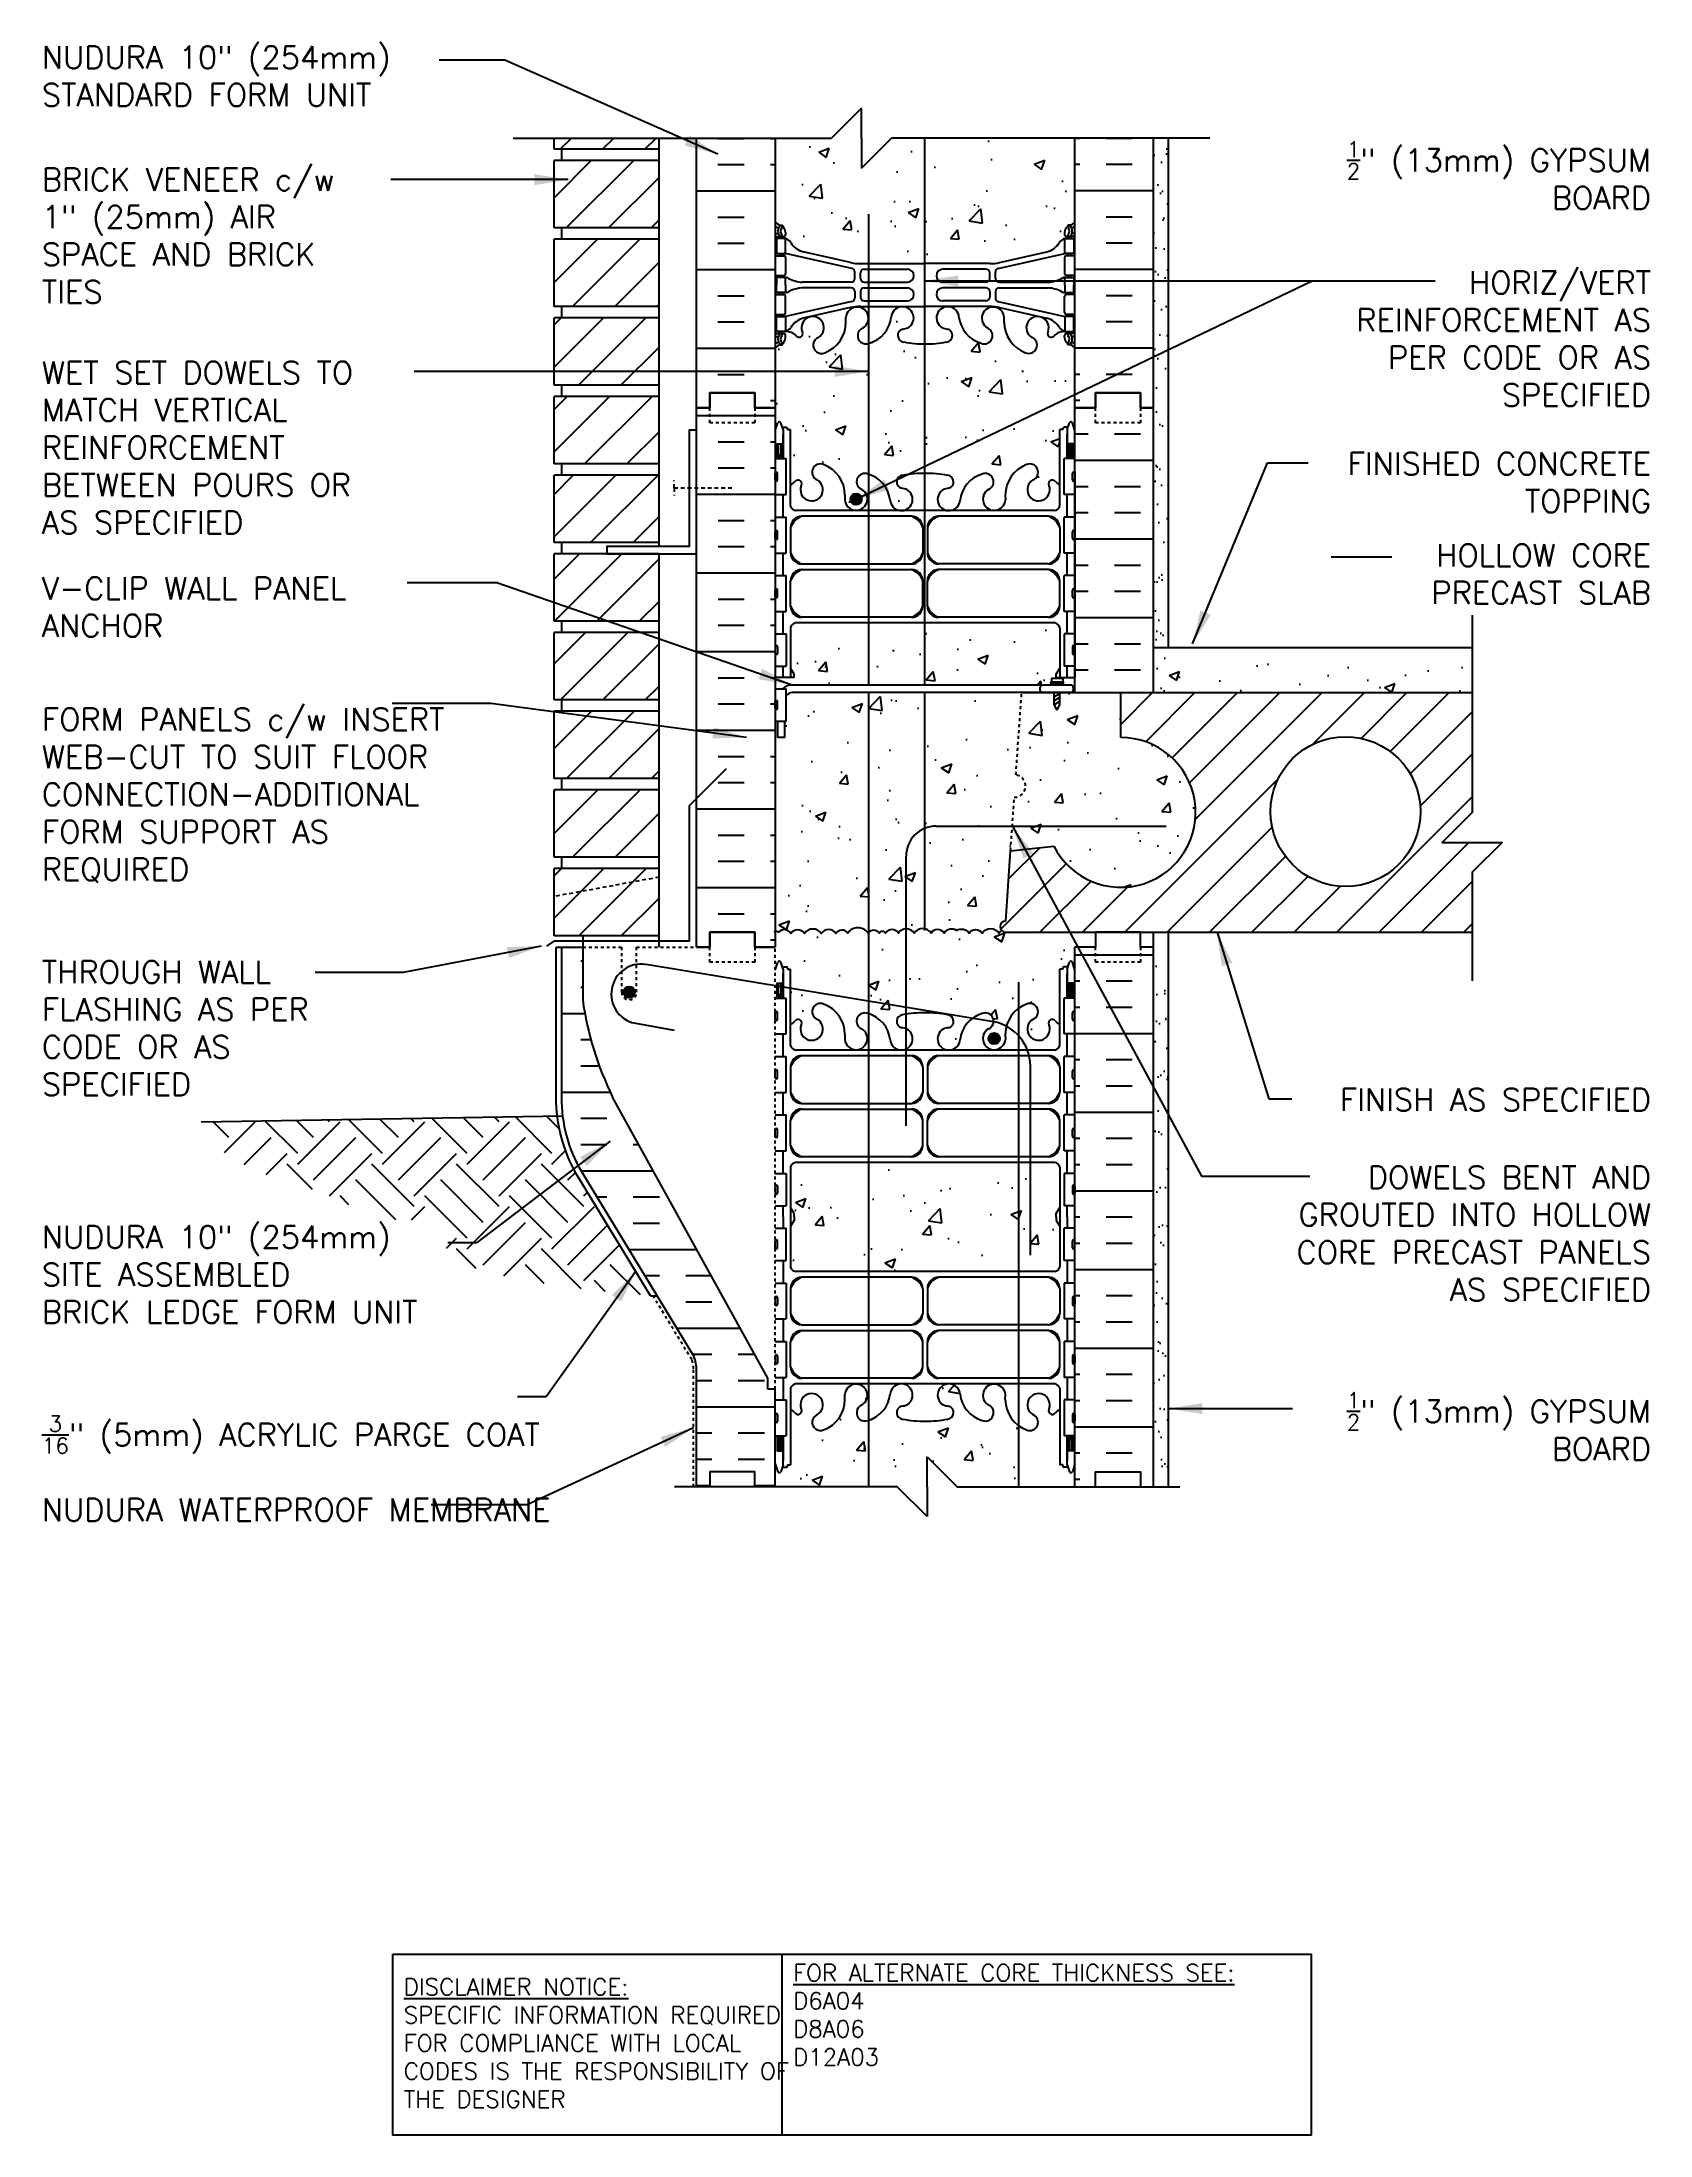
# Model space of a CAD drawing. Header units: inches. Extents: x 209.3 to 262.9, y 34.2 to 104.
import ezdxf

# ---------------------------------------------------------------- set-up
doc = ezdxf.new("R2010")
doc.units = ezdxf.units.IN
doc.header["$LTSCALE"] = 0.5
doc.header["$MEASUREMENT"] = 0
doc.linetypes.add('DASHED2', pattern=[0.375, 0.25, -0.125])
doc.linetypes.add('HIDDEN2', pattern=[0.1875, 0.125, -0.0625])
for name, color, linetype in [('HATCH', 12, 'Continuous'), ('Hidden2', 12, 'HIDDEN2'), ('line25', 2, 'Continuous'), ('LINE3', 3, 'Continuous'), ('LINE50', 5, 'Continuous'), ('LINE9', 9, 'Continuous'), ('TEXT', 4, 'Continuous'), ('Web_Edge', 9, 'Continuous')]:
    doc.layers.add(name, color=color, linetype=linetype)
doc.styles.add('DIM', font='romans.shx', dxfattribs={"width": 0.7})
doc.styles.add('ROMANS', font='romans.shx', dxfattribs={"height": 0.75})
doc.styles.get("Standard").update_dxf_attribs({"font": 'romans.shx', "height": 0.75})
doc.dimstyles.new('ext_12', dxfattribs={"dimscale": 12, "dimtxt": 0.09375, "dimasz": 0.09375, "dimexe": 0.09375, "dimexo": 0.0625, "dimgap": 0.0625, "dimtad": 1, "dimdec": 1, "dimzin": 3, "dimdsep": 46, "dimlunit": 4, "dimtxsty": 'DIM', "dimcen": 0.09, "dimdle": 0.09375, "dimclrt": 4, "dimadec": 0, "dimazin": 0, "dimtfac": 1, "dimtdec": 1, "dimtmove": 2, "dimatfit": 3, "dimfxl": 1, "dimfrac": 2, "dimtolj": 1, "dimtzin": 0, "dimarcsym": 0})
pattern_1 = [(50, (139.582, -72.6004), (3.5863, -0.31376), [0.375, -4.125]), (355, (139.582, -72.6004), (-0.69376, 3.76096), [0.3, -3.3]), (100.4514, (139.8808, -72.6266), (2.892547, 3.4472), [0.3187, -3.50571]), (46.1842, (139.582, -71.6004), (5.33621, -0.8276), [0.5625, -6.1875]), (96.6356, (140.0266, -71.6694), (4.67331, 4.87059), [0.47805, -5.25856]), (351.1842, (139.582, -71.6004), (4.67331, 4.8706), [0.45, -4.95]), (21, (140.082, -71.8504), (2.984535, -2.013094), [0.375, -4.125]), (326, (140.082, -71.8504), (1.21658, 3.62575), [0.3, -3.3]), (71.4514, (140.3306, -72.0182), (4.201113, 1.61265), [0.3187, -3.50571]), (37.5, (139.5819, -72.6004), (0.060799, 1.664469), [0, -3.26, 0, -3.35, 0, -3.3125]), (7.5, (139.582, -72.6004), (1.315348, 1.972059), [0, -1.91, 0, -3.185, 0, -1.2625]), (327.5, (138.4669, -72.6004), (2.669112, -0.112774), [0, -1.25, 0, -3.9, 0, -5.175]), (317.5, (137.967, -72.6004), (2.91593, 0.500525), [0, -1.625, 0, -2.59, 0, -3.675])]

msp = doc.modelspace()

# ---------------------------------------------------------------- texts
at = {"layer": 'TEXT', "char_height": 0.75, "style": 'ROMANS'}
for s, insert, width, attachment_point in [('NUDURA 10" (254mm) STANDARD FORM UNIT', (209.291, 102.869), 14.89123, 4), ('\\A1;{\\H0.7x;\\S1/2;}" (13mm) GYPSUM BOARD', (262.982, 99.562), 12.02995, 6), ('BRICK VENEER c/w 1" (25mm) AIR SPACE AND BRICK TIES', (209.291, 97.546), 12.02995, 4), ('\\A1;HORIZ/VERT REINFORCEMENT AS PER CODE OR AS SPECIFIED', (262.982, 94.105), 12.02995, 6), ('WET SET DOWELS TO MATCH VERTICAL REINFORCEMENT BETWEEN POURS OR AS SPECIFIED', (209.291, 90.476), 12.02995, 4), ('\\A1;FINISHED CONCRETE TOPPING', (262.982, 89.31), 12.02995, 6), ('\\A1;HOLLOW CORE PRECAST SLAB', (262.982, 86.255), 12.02995, 6), ('V-CLIP WALL PANEL ANCHOR', (209.291, 85.154), 12.02995, 4), ('FORM PANELS c/w INSERT WEB-CUT TO SUIT FLOOR CONNECTION-ADDITIONAL FORM SUPPORT AS REQUIRED', (209.291, 78.868), 15.18202, 4), ('THROUGH WALL FLASHING AS PER CODE OR AS SPECIFIED', (209.291, 71.101), 12.02995, 4), ('\\A1;FINISH AS SPECIFIED', (262.982, 68.715), 12.02995, 6), ('\\A1;DOWELS BENT AND GROUTED INTO HOLLOW CORE PRECAST PANELS AS SPECIFIED', (262.982, 64.249), 13.63949, 6), ('NUDURA 10" (254mm) SITE ASSEMBLED\\PBRICK LEDGE FORM UNIT', (209.291, 62.88), 14.36269, 4), ('\\A1;{\\H0.7x;\\S1/2;}" (13mm) GYPSUM BOARD', (262.982, 57.815), 12.02995, 6), ('\\A1;{\\H0.7x;\\S3/16;}" (5mm) ACRYLIC PARGE COAT\\P\\PNUDURA WATERPROOF MEMBRANE', (209.291, 56.408), 16.03603, 4)]:
    msp.add_mtext(s, dxfattribs=dict(at, insert=insert, width=width, attachment_point=attachment_point))
at = {"layer": 'TEXT', "char_height": 0.5625, "attachment_point": 4}
for s, insert, width in [('{\\LFOR ALTERNATE CORE THICKNESS SEE:\\P}D6A04\\PD8A06\\PD12A03', (234.356, 38.175), 23.33295), ('{\\LDISCLAIMER NOTICE:}\\PSPECIFIC INFORMATION REQUIRED FOR COMPLIANCE WITH LOCAL CODES IS THE RESPONSIBILITY OF THE DESIGNER', (221.364, 37.235), 14.00235)]:
    msp.add_mtext(s, dxfattribs=dict(at, insert=insert, width=width))

# ---------------------------------------------------------------- hatches: boundary and pattern name
at = {"layer": 'HATCH'}
h = msp.add_hatch(dxfattribs=at)
h.set_pattern_fill('AR-CONC', color=256, scale=0.5)
h.set_pattern_definition([(50, (0, 0), (3.5863, -0.31376), [0.375, -4.125]), (355, (0, 0), (-0.693757, 3.76096), [0.3, -3.3]), (100.4514, (0.299, -0.026), (2.892544, 3.4472), [0.3187, -3.50571]), (46.1842, (0, 1), (5.33621, -0.8276), [0.5625, -6.1875]), (96.6356, (0.4447, 0.931), (4.67331, 4.87059), [0.47805, -5.25857]), (351.1842, (0, 1), (4.67331, 4.87059), [0.45, -4.95]), (21, (0.5, 0.75), (2.984535, -2.013094), [0.375, -4.125]), (326, (0.5, 0.75), (1.216577, 3.62575), [0.3, -3.3]), (71.4514, (0.7487, 0.5822), (4.20111, 1.612656), [0.3187, -3.50571]), (37.5, (0, 0), (0.060799, 1.664469), [0, -3.26, 0, -3.35, 0, -3.3125]), (7.5, (0, 0), (1.315348, 1.972059), [0, -1.91, 0, -3.185, 0, -1.2625]), (327.5, (-1.115, 0), (2.669112, -0.1127744), [0, -1.25, 0, -3.9, 0, -5.175]), (317.5, (-1.615, 0), (2.91593, 0.500525), [0, -1.625, 0, -2.59, 0, -3.675])])
h.paths.add_polyline_path([(243.25, 58.367, 0.108935), (243.097, 58.253, -0.8344), (242.886, 58.379), (242.898, 58.4, 2.155404), (242.359, 58.206, -1), (242.145, 57.695, -0.311223), (241.436, 58.711), (241.437, 58.876, 1.661382), (240.876, 58.523, -1), (240.662, 58.012, -0.30095), (239.926, 58.884, 1.661382), (239.365, 58.532, 0.055617), (239.544, 58.486, -0.843243), (239.51, 58.054, -0.049932), (238.76, 57.989, -0.049932), (238.01, 58.054, -0.843243), (237.976, 58.486, 0.055617), (238.155, 58.532, 1.661382), (237.594, 58.884, -0.30095), (236.858, 58.012, -1), (236.644, 58.523, 1.661382), (236.083, 58.876), (236.084, 58.711, -0.311223), (235.375, 57.695, -1), (235.161, 58.206, 2.155404), (234.623, 58.4), (234.634, 58.379, -0.834375), (234.423, 58.253, 0.108938), (234.27, 58.367), (234.27, 56.529), (234.17, 56.529), (234.17, 56.499, -0.414214), (234.12, 56.449), (233.994, 56.449), (233.945, 56.299, -0.6), (233.845, 56.299), (233.76, 56.56), (233.76, 55.801), (237.827, 55.801), (238.827, 54.801), (238.827, 55.801), (238.827, 56.801), (239.827, 55.801), (243.76, 55.801), (243.76, 56.56), (243.675, 56.299, -0.6), (243.575, 56.299), (243.526, 56.449), (243.4, 56.449, -0.414214), (243.35, 56.499), (243.35, 56.529), (243.25, 56.529)])
h.paths.add_polyline_path([(243.13, 64.688), (243.13, 64.801), (243.13, 64.913), (243.25, 65.113), (243.25, 66.474, 0.268138), (243.089, 66.623), (234.431, 66.623, 0.268156), (234.27, 66.474), (234.27, 65.113), (234.39, 64.913), (234.39, 64.801), (234.39, 64.688), (234.27, 64.488), (234.27, 63.127, 0.268156), (234.431, 62.979), (243.089, 62.979, 0.268138), (243.25, 63.127), (243.25, 64.488)])
h.paths.add_polyline_path([(243.25, 73.072), (243.35, 73.072), (243.35, 73.102, -0.414214), (243.4, 73.152), (243.526, 73.152), (243.575, 73.302, -0.6), (243.675, 73.302), (243.76, 73.041), (243.76, 73.801), (244.448, 73.801), (244.448, 74.301), (241.448, 74.301, -0.205253), (241.312, 74.359, 0.094984), (241.225, 74.275, 0.520567), (240.661, 74.275, 0.520567), (240.228, 74.275, 0.396716), (239.809, 74.362, 0.396716), (239.39, 74.275, 0.520567), (238.957, 74.275, 0.520567), (238.393, 74.275, 0.520567), (237.868, 74.275, 0.520567), (237.435, 74.275, 0.520567), (237.225, 74.275, 0.520567), (236.858, 74.275, 0.520567), (236.176, 74.275, 0.520567), (235.782, 74.262, 0.520567), (235.297, 74.262, 0.520567), (234.733, 74.262, 0.520567), (234.274, 74.262, 0.520567), (233.867, 74.301, 0.324963), (233.76, 74.338), (233.76, 73.801), (233.76, 73.041), (233.845, 73.302, -0.6), (233.945, 73.302), (233.994, 73.152), (234.12, 73.152, -0.414214), (234.17, 73.102), (234.17, 73.072), (234.27, 73.072), (234.27, 71.235, 0.108933), (234.423, 71.348, -0.8344), (234.634, 71.222), (234.623, 71.201, 2.155404), (235.161, 71.395, -1), (235.375, 71.907, -0.311223), (236.084, 70.891), (236.083, 70.726, 1.661382), (236.644, 71.078, -1), (236.858, 71.589, -0.30095), (237.594, 70.717, 1.661382), (238.155, 71.07, 0.055617), (237.976, 71.115, -0.843243), (238.01, 71.548, -0.049932), (238.76, 71.612, -0.049932), (239.51, 71.548, -0.843243), (239.544, 71.115, 0.055617), (239.365, 71.07, 1.661382), (239.926, 70.717, -0.30095), (240.662, 71.589, -1), (240.876, 71.078, 1.661382), (241.437, 70.726), (241.436, 70.891, -0.311223), (242.145, 71.907, -1), (242.359, 71.395, 2.155404), (242.898, 71.201), (242.886, 71.222, -0.834375), (243.097, 71.348, 0.10894), (243.25, 71.235)])
h.paths.add_polyline_path([(241.611, 77.019), (241.736, 78.806, 0.932515), (241.789, 79.553), (241.981, 82.301), (234.327, 82.301, 0.243307), (234.125, 82.193), (234.125, 81.346), (234.084, 81.346), (234.084, 80.801), (233.834, 80.801), (233.834, 81.346), (233.76, 81.346), (233.76, 74.338, -0.324963), (233.867, 74.301, -0.520567), (234.274, 74.262, -0.520567), (234.733, 74.262, -0.520567), (235.297, 74.262, -0.520567), (235.782, 74.262, -0.520567), (236.176, 74.275, -0.520567), (236.858, 74.275, -0.520567), (237.225, 74.275, -0.520567), (237.435, 74.275, -0.520567), (237.868, 74.275, -0.520567), (238.393, 74.275, -0.520567), (238.957, 74.275, -0.520567), (239.39, 74.275, -0.396716), (239.809, 74.362, -0.396716), (240.228, 74.275, -0.520567), (240.661, 74.275, -0.520567), (241.225, 74.275, -0.094984), (241.312, 74.359, -0.659402), (241.448, 74.676)])
h.paths.add_polyline_path([(245.287, 80.801), (245.287, 82.301), (243.257, 82.301), (243.257, 81.903), (243.163, 81.715), (243.069, 81.903), (243.069, 82.301), (241.981, 82.301), (241.789, 79.553, -0.932515), (241.736, 78.806), (241.611, 77.019), (243.057, 77.171, 1.788289)])
h.paths.add_polyline_path([(243.25, 84.474, 0.268138), (243.089, 84.623), (234.431, 84.623, 0.268156), (234.27, 84.474), (234.27, 83.113), (234.39, 82.913), (234.39, 82.801), (233.76, 82.801), (233.76, 82.426), (234, 82.426, -0.180815), (234.326, 82.551), (243.069, 82.551), (243.069, 82.591), (242.976, 82.591, -1), (242.976, 82.653), (242.976, 82.778), (243.351, 82.778), (243.351, 82.653, -1), (243.351, 82.591), (243.257, 82.591), (243.257, 82.551), (243.66, 82.551, -0.386179), (243.661, 82.301), (243.76, 82.301), (243.76, 82.801), (243.13, 82.801), (243.13, 82.913), (243.25, 83.113)])
h.paths.add_polyline_path([(243.76, 91.801), (243.76, 93.801, 0.08841), (243.614, 93.898), (243.524, 93.898), (243.524, 93.94, -0.249069), (243.414, 94.147), (243.414, 94.214, -0.414214), (243.477, 94.277), (243.524, 94.277), (243.524, 94.347), (243.419, 94.347, 0.231736), (243.061, 94.196, -0.8344), (242.85, 94.321), (242.862, 94.343, 2.155404), (242.323, 94.148, -1), (242.109, 93.637, -0.311223), (241.4, 94.653), (241.401, 94.818, 1.661382), (240.84, 94.465, -1), (240.626, 93.954, -0.30095), (239.89, 94.827, 1.661382), (239.329, 94.474, 0.055617), (239.508, 94.428, -0.843243), (239.474, 93.996, -0.047544), (238.76, 93.931, -0.047544), (238.046, 93.996, -0.843243), (238.012, 94.428, 0.055617), (238.191, 94.474, 1.661382), (237.63, 94.827, -0.30095), (236.894, 93.954, -1), (236.68, 94.465, 1.661382), (236.119, 94.818), (236.12, 94.653, -0.311223), (235.411, 93.637, -1), (235.197, 94.148, 2.155404), (234.659, 94.343), (234.67, 94.321, -0.834375), (234.459, 94.196, 0.23174), (234.101, 94.347), (233.996, 94.347), (233.996, 94.277), (234.044, 94.277, -0.414214), (234.106, 94.214), (234.106, 94.147, -0.249069), (233.996, 93.94), (233.996, 93.898), (233.906, 93.898, 0.088416), (233.76, 93.801), (233.76, 91.801), (233.76, 91.041), (233.845, 91.302, -0.6), (233.945, 91.302), (233.994, 91.152), (234.12, 91.152, -0.414214), (234.17, 91.102), (234.17, 91.072), (234.27, 91.072), (234.27, 89.235, 0.108933), (234.423, 89.348, -0.8344), (234.634, 89.222), (234.623, 89.201, 2.155404), (235.161, 89.395, -1), (235.375, 89.907, -0.311223), (236.084, 88.891), (236.083, 88.726, 1.661382), (236.644, 89.078, -1), (236.858, 89.589, -0.30095), (237.594, 88.717, 1.661382), (238.155, 89.07, 0.055617), (237.976, 89.115, -0.843243), (238.01, 89.548, -0.049932), (238.76, 89.612, -0.049932), (239.51, 89.548, -0.843243), (239.544, 89.115, 0.055617), (239.365, 89.07, 1.661382), (239.926, 88.717, -0.30095), (240.662, 89.589, -1), (240.876, 89.078, 1.661382), (241.437, 88.726), (241.436, 88.891, -0.311223), (242.145, 89.907, -1), (242.359, 89.395, 2.155404), (242.898, 89.201), (242.886, 89.222, -0.834375), (243.097, 89.348, 0.10894), (243.25, 89.235), (243.25, 91.072), (243.35, 91.072), (243.35, 91.102, -0.414214), (243.4, 91.152), (243.526, 91.152), (243.575, 91.302, -0.6), (243.675, 91.302), (243.76, 91.041)])
h.paths.add_polyline_path([(243.76, 97.993), (243.76, 100.801), (237.635, 100.801), (236.635, 99.801), (236.635, 100.801), (236.635, 101.801), (235.635, 100.801), (233.76, 100.801), (233.76, 97.993, 0.088416), (233.906, 97.896), (233.996, 97.896), (233.996, 97.854, -0.249069), (234.106, 97.647), (234.106, 97.579, -0.414214), (234.044, 97.517), (233.996, 97.517), (233.996, 97.447), (234.101, 97.447, -0.155529), (234.277, 97.313, 0.180914), (234.694, 97.001), (236.275, 96.649, 0.054974), (236.602, 96.612), (238.76, 96.612), (240.918, 96.612, 0.054974), (241.245, 96.649), (242.826, 97.001, 0.180914), (243.243, 97.313, -0.155529), (243.419, 97.447), (243.524, 97.447), (243.524, 97.517), (243.477, 97.517, -0.414214), (243.414, 97.579), (243.414, 97.647, -0.249069), (243.524, 97.854), (243.524, 97.896), (243.614, 97.896, 0.08841)])
h = msp.add_hatch(dxfattribs=at)
h.set_pattern_fill('ANSI31', color=256, scale=8, style=0)
h.set_pattern_definition([(45, (135.5819, -72.6004), (-0.707107, 0.707107), [])])
h.paths.add_polyline_path([(229.885, 76.426), (226.385, 76.426), (226.385, 74.176), (229.885, 74.176)])
h.paths.add_polyline_path([(229.885, 79.051), (226.385, 79.051), (226.385, 76.801), (229.885, 76.801)])
h.paths.add_polyline_path([(229.885, 81.676), (226.385, 81.676), (226.385, 79.426), (229.885, 79.426)])
h.paths.add_polyline_path([(229.885, 84.301), (226.385, 84.301), (226.385, 82.051), (229.885, 82.051)])
h.paths.add_polyline_path([(229.885, 86.926), (226.385, 86.926), (226.385, 84.676), (229.885, 84.676)])
h.paths.add_polyline_path([(229.885, 89.551), (226.385, 89.551), (226.385, 87.301), (229.885, 87.301)])
h.paths.add_polyline_path([(229.885, 92.176), (226.385, 92.176), (226.385, 89.926), (229.885, 89.926)])
h.paths.add_polyline_path([(229.885, 94.801), (226.385, 94.801), (226.385, 92.551), (229.885, 92.551)])
h.paths.add_polyline_path([(229.885, 97.426), (226.385, 97.426), (226.385, 95.176), (229.885, 95.176)])
h.paths.add_polyline_path([(229.885, 100.051), (226.385, 100.051), (226.385, 97.801), (229.885, 97.801)])
h.paths.add_polyline_path([(229.885, 100.801), (226.385, 100.801), (226.385, 100.426), (229.885, 100.426)])
h = msp.add_hatch(dxfattribs=at)
h.set_pattern_fill('AR-SAND', color=256, scale=0.5, style=0)
h.set_pattern_definition([(37.5, (236.32255, 74.3007), (-0.031497, 0.963412), [0, -0.76, 0, -0.85, 0, -0.8125]), (7.5, (236.3226, 74.3007), (0.88489, 1.411073), [0, -0.41, 0, -0.685, 0, -0.2625]), (327.5, (235.70755, 74.3007), (1.55707, 0.00283), [0, -0.25, 0, -0.9, 0, -1.175]), (317.5, (235.7076, 74.3007), (1.503063, 0.43884), [0, -0.125, 0, -0.59, 0, -0.675])])
h.paths.add_polyline_path([(246.385, 82.301), (246.885, 82.301), (246.885, 100.801), (246.385, 100.801)])
h = msp.add_hatch(dxfattribs=at)
h.set_pattern_fill('INSUL', color=256, scale=7, style=0)
h.set_pattern_definition([(0, (-2692.4015, -323.2088), (0, 2.625), []), (0, (-2692.4015, -322.3338), (0, 2.625), [0.875, -0.875]), (0, (-2692.4015, -321.4588), (0, 2.625), [0.875, -0.875])])
h.paths.add_polyline_path([(231.135, 73.801), (231.573, 73.801), (231.573, 74.301), (233.073, 74.301), (233.073, 73.801), (233.76, 73.801), (233.76, 91.801), (233.073, 91.801), (233.073, 92.301), (231.573, 92.301), (231.573, 91.801), (231.135, 91.801)])
h = msp.add_hatch(dxfattribs=at)
h.set_pattern_fill('INSUL', color=256, scale=7, angle=180, style=0)
h.set_pattern_definition([(7e-15, (253.8226, 74.3007), (3e-16, -2.625), []), (7e-15, (253.8226, 73.4257), (3e-16, -2.625), [0.875, -0.875]), (7e-15, (253.8226, 72.5507), (3e-16, -2.625), [0.875, -0.875])])
h.paths.add_polyline_path([(243.76, 82.301), (246.385, 82.301), (246.385, 91.801), (245.698, 91.801), (245.698, 91.301), (244.198, 91.301), (244.198, 91.801), (243.76, 91.801)])
h = msp.add_hatch(dxfattribs=at)
h.set_pattern_fill('AR-CONC', color=256, scale=0.5, style=0)
h.set_pattern_definition(pattern_1)
h.paths.add_polyline_path([(246.885, 83.301), (246.885, 82.301), (252.309, 82.301), (252.309, 83.301)])
h = msp.add_hatch(dxfattribs=at)
h.set_pattern_fill('AR-CONC', color=256, scale=0.5, style=0)
h.set_pattern_definition(pattern_1)
h.paths.add_polyline_path([(257.015, 82.301), (257.015, 83.301), (252.309, 83.301), (252.309, 82.301)])
h = msp.add_hatch(dxfattribs=at)
h.set_pattern_fill('ANSI31', color=256, scale=8, style=0)
h.paths.add_polyline_path([(257.015, 74.301), (257.015, 76.301), (258.015, 77.301), (257.015, 77.301), (256.015, 77.301), (257.015, 78.301), (257.015, 82.301), (252.309, 82.301), (252.309, 81.169), (252.309, 80.779, -0.471808), (255.287, 78.326, -1), (250.287, 78.326, -0.358873), (252.309, 80.779), (252.309, 81.169), (252.309, 82.301), (245.287, 82.301), (245.287, 80.801, -1.788289), (243.057, 77.171), (241.611, 77.019), (241.448, 74.676, 1), (241.448, 74.301)])
h = msp.add_hatch(dxfattribs=at)
h.set_pattern_fill('INSUL', color=256, scale=7, style=0)
h.set_pattern_definition([(180, (3169.9216, -341.2088), (0, 2.625), []), (180, (3169.9216, -340.3338), (0, 2.625), [0.875, -0.875]), (180, (3169.9216, -339.4588), (0, 2.625), [0.875, -0.875])])
h.paths.add_polyline_path([(246.385, 55.801), (245.948, 55.801), (245.948, 56.301), (244.448, 56.301), (244.448, 55.801), (243.76, 55.801), (243.76, 73.801), (244.448, 73.801), (244.448, 74.301), (245.948, 74.301), (245.948, 73.801), (246.385, 73.801)])
h = msp.add_hatch(dxfattribs=at)
h.set_pattern_fill('INSUL', color=256, scale=7, style=0)
h.set_pattern_definition([(0, (-2768.7307, -366.7816), (0, 2.625), []), (0, (-2768.7307, -365.9066), (0, 2.625), [0.875, -0.875]), (0, (-2768.7307, -365.0316), (0, 2.625), [0.875, -0.875])])
h.paths.add_polyline_path([(228.335, 68.801, -0.079579), (227.335, 72.051), (227.335, 73.801), (226.635, 73.801), (226.635, 68.801, 0.131652), (227.305, 66.301), (231.043, 60.151, -0.10438), (231.135, 59.676), (231.135, 55.801), (231.573, 55.801), (231.573, 56.301), (233.073, 56.301), (233.073, 55.801), (233.76, 55.801), (233.76, 59.051), (233.51, 59.051), (233.51, 59.426)])
h = msp.add_hatch(dxfattribs=at)
h.set_pattern_fill('AR-SAND', color=256, scale=0.5, style=0)
h.set_pattern_definition([(37.5, (126.7176, -10.8643), (-0.0314967, 0.963412), [0, -0.76, 0, -0.85, 0, -0.8125]), (7.5, (126.7176, -10.8643), (0.884888, 1.411073), [0, -0.41, 0, -0.685, 0, -0.2625]), (327.5, (126.1026, -10.8643), (1.557071, 0.0028295), [0, -0.25, 0, -0.9, 0, -1.175]), (317.5, (126.1026, -10.8643), (1.503063, 0.438838), [0, -0.125, 0, -0.59, 0, -0.675])])
h.paths.add_polyline_path([(246.885, 68.367), (246.385, 68.367), (246.385, 55.802), (246.885, 55.802)])
h.paths.add_polyline_path([(246.885, 73.301), (246.385, 73.301), (246.385, 68.367), (246.885, 68.367)])
h = msp.add_hatch(dxfattribs=at)
h.set_pattern_fill('EARTH', color=256, scale=8, angle=45, style=0)
h.set_pattern_definition([(45, (122.7176, -10.8643), (2e-16, 2.828427), [2, -2]), (45, (122.1873, -10.334), (2e-16, 2.828427), [2, -2]), (45, (121.657, -9.8036), (2e-16, 2.828427), [2, -2]), (135, (121.657, -9.45), (-2.828427, 4e-16), [2, -2]), (135, (122.1873, -8.9197), (-2.828427, 4e-16), [2, -2]), (135, (122.7176, -8.3894), (-2.828427, 4e-16), [2, -2])])
h.paths.add_polyline_path([(222.909, 68.113), (214.192, 67.968), (214.371, 67.792), (214.553, 67.622), (214.736, 67.458), (214.922, 67.3), (215.111, 67.149), (215.302, 67.007), (215.495, 66.872), (215.691, 66.746), (215.889, 66.63), (216.09, 66.523), (216.293, 66.423), (216.497, 66.331), (216.703, 66.246), (216.909, 66.167), (217.116, 66.093), (217.324, 66.024), (217.532, 65.959), (217.739, 65.896), (217.948, 65.834), (218.157, 65.77), (218.366, 65.703), (218.446, 65.676)])
edge = h.paths.add_edge_path()
edge.add_line((220.419, 64.706), (222.795, 64.706))
edge.add_line((222.795, 64.706), (222.795, 63.441))
edge.add_line((222.795, 63.441), (222.826, 63.428))
edge.add_line((222.826, 63.428), (223.232, 63.269))
edge.add_line((223.232, 63.269), (223.711, 63.105))
edge.add_line((223.711, 63.105), (224.288, 62.939))
edge.add_line((224.288, 62.939), (224.991, 62.773))
edge.add_line((224.991, 62.773), (225.846, 62.611))
edge.add_line((225.846, 62.611), (226.881, 62.455))
edge.add_line((226.881, 62.455), (228.121, 62.308))
edge.add_line((228.121, 62.308), (229.595, 62.173))
edge.add_line((229.595, 62.173), (227.144, 66.205))
edge.add_arc((231.635, 68.801), 5.188, 186.95488, 210.02356, ccw=False)
edge.add_line((226.486, 68.173), (222.909, 68.113))
edge.add_line((222.909, 68.113), (218.446, 65.676))
edge.add_line((218.446, 65.676), (218.577, 65.631))
edge.add_line((218.577, 65.631), (218.789, 65.552))
edge.add_line((218.789, 65.552), (219.003, 65.465))
edge.add_line((219.003, 65.465), (219.218, 65.368))
edge.add_line((219.218, 65.368), (219.435, 65.262))
edge.add_line((219.435, 65.262), (219.652, 65.148))
edge.add_line((219.652, 65.148), (219.869, 65.029))
edge.add_line((219.869, 65.029), (220.085, 64.905))
edge.add_line((220.085, 64.905), (220.3, 64.777))
edge.add_line((220.3, 64.777), (220.419, 64.706))
at = {"layer": 'LINE3'}
for points in [[(236.27, 88.753, 1), (236.645, 88.753, 1)], [(228.698, 72.301, 1), (229.073, 72.301, 1)], [(240.875, 70.753, 1), (241.25, 70.753, 1)]]:
    msp.add_hatch(color=256, dxfattribs=at).paths.add_polyline_path(points)

# ---------------------------------------------------------------- linework, layer by layer
at = {"layer": 'HATCH'}
for p, q in [((231.848, 100.791), (232.723, 100.791)), ((233.598, 100.791), (233.76, 100.791)), ((243.922, 100.791), (243.76, 100.791)), ((245.672, 100.791), (244.797, 100.791)), ((231.848, 99.916), (232.723, 99.916)), ((233.598, 99.916), (233.76, 99.916)), ((243.922, 99.916), (243.76, 99.916)), ((245.672, 99.916), (244.797, 99.916)), ((231.135, 99.041), (233.76, 99.041)), ((246.385, 99.041), (243.76, 99.041)), ((231.848, 98.166), (232.723, 98.166)), ((245.672, 98.166), (244.797, 98.166)), ((231.848, 97.291), (232.723, 97.291)), ((245.672, 97.291), (244.797, 97.291)), ((231.135, 96.416), (233.76, 96.416)), ((246.385, 96.416), (243.76, 96.416)), ((231.848, 95.541), (232.723, 95.541)), ((245.672, 95.541), (244.797, 95.541)), ((231.848, 94.666), (232.723, 94.666)), ((245.672, 94.666), (244.797, 94.666)), ((231.135, 93.791), (233.76, 93.791)), ((246.385, 93.791), (243.76, 93.791)), ((231.848, 92.916), (232.723, 92.916)), ((243.922, 92.916), (243.76, 92.916)), ((245.672, 92.916), (244.797, 92.916)), ((233.598, 92.041), (233.76, 92.041)), ((243.922, 92.041), (243.76, 92.041))]:
    msp.add_line(p, q, dxfattribs=at)
for points in [[(239.809, 74.362, 0.396716), (239.39, 74.275, 0.520567), (238.957, 74.275, 0.520567), (238.393, 74.275, 0.520567), (237.868, 74.275, 0.520567), (237.435, 74.275, 0.520567), (237.225, 74.275, 0.520567), (236.858, 74.275, 0.520567), (236.176, 74.275, 0.520567), (235.782, 74.262, 0.520567), (235.297, 74.262, 0.520567), (234.733, 74.262, 0.520567), (234.274, 74.262, 0.520567), (233.867, 74.301, 0.520567), (233.709, 74.301)], [(239.809, 74.362, -0.396716), (240.228, 74.275, -0.520567), (240.661, 74.275, -0.520567), (241.225, 74.275, -0.094984), (241.312, 74.359, -0.094984)]]:
    msp.add_lwpolyline(points, format="xyb", dxfattribs=at)
at = {"layer": 'Hidden2'}
for p, q in [((241.789, 79.553), (241.981, 82.301)), ((241.611, 77.019), (241.736, 78.806)), ((227.335, 73.801), (228.635, 73.801)), ((228.635, 73.801), (228.635, 72.301)), ((229.135, 72.301), (229.135, 73.801)), ((229.135, 73.801), (231.135, 73.801)), ((233.76, 59.051), (233.76, 73.801))]:
    msp.add_line(p, q, dxfattribs=at)
msp.add_lwpolyline([(231.135, 73.801), (231.573, 73.801), (231.573, 74.301), (233.073, 74.301), (233.073, 73.801), (233.76, 73.801)], dxfattribs=at)
msp.add_lwpolyline([(231.135, 73.801), (231.573, 73.801), (231.573, 74.301), (233.073, 74.301), (233.073, 73.801), (233.76, 73.801)], dxfattribs=at)
msp.add_lwpolyline([(231.135, 73.801), (231.573, 73.801), (231.573, 74.301), (233.073, 74.301), (233.073, 73.801), (233.76, 73.801)], dxfattribs=at)
for centre, radius, start, end in [((241.736, 79.181), 0.375, 270, 82), ((228.885, 72.301), 0.25, 180, 0)]:
    msp.add_arc(centre, radius, start, end, dxfattribs=at)
at = {"layer": 'line25'}
for p, q in [((226.385, 100.426), (226.385, 100.801)), ((229.885, 87.176), (229.885, 100.801)), ((233.76, 100.801), (233.76, 91.801)), ((243.76, 91.801), (243.76, 100.801)), ((229.885, 100.426), (226.385, 100.426)), ((229.885, 100.051), (226.385, 100.051)), ((226.385, 97.801), (226.385, 100.051)), ((226.635, 100.051), (226.635, 100.426)), ((226.635, 100.051), (226.635, 100.426)), ((229.885, 97.801), (226.385, 97.801)), ((226.635, 97.426), (226.635, 97.801)), ((226.385, 95.176), (226.385, 97.426)), ((229.885, 97.426), (226.385, 97.426)), ((226.635, 97.426), (226.635, 97.551)), ((229.885, 95.176), (226.385, 95.176)), ((226.635, 94.801), (226.635, 95.176)), ((226.635, 94.801), (226.635, 95.176)), ((226.385, 92.551), (226.385, 94.801)), ((229.885, 94.801), (226.385, 94.801)), ((229.885, 92.551), (226.385, 92.551)), ((226.635, 92.176), (226.635, 92.551)), ((226.635, 92.176), (226.635, 92.301)), ((226.385, 89.926), (226.385, 92.176)), ((229.885, 92.176), (226.385, 92.176)), ((233.76, 91.801), (233.76, 73.801)), ((243.76, 82.301), (243.76, 91.801)), ((233.76, 90.106), (234.125, 90.106)), ((234.125, 88.906), (234.125, 90.106)), ((243.76, 90.106), (243.395, 90.106)), ((243.395, 88.906), (243.395, 90.106)), ((229.885, 89.926), (226.385, 89.926)), ((226.385, 87.301), (226.385, 89.551)), ((229.885, 89.551), (226.385, 89.551)), ((226.635, 89.551), (226.635, 89.926)), ((233.76, 88.906), (234.125, 88.906)), ((243.76, 88.906), (243.395, 88.906)), ((233.76, 88.156), (234.125, 88.156)), ((234.125, 86.956), (234.125, 88.156)), ((243.76, 88.156), (243.395, 88.156)), ((243.395, 86.956), (243.395, 88.156)), ((229.885, 87.301), (226.385, 87.301)), ((226.385, 84.676), (226.385, 86.926)), ((229.885, 86.926), (226.385, 86.926)), ((226.635, 86.926), (226.635, 87.301)), ((229.885, 73.801), (229.885, 86.926)), ((233.76, 86.956), (234.125, 86.956)), ((243.76, 86.956), (243.395, 86.956)), ((233.76, 86.206), (234.125, 86.206)), ((234.125, 85.006), (234.125, 86.206)), ((243.76, 86.206), (243.395, 86.206)), ((243.395, 85.006), (243.395, 86.206)), ((229.885, 84.676), (226.385, 84.676)), ((226.635, 84.301), (226.635, 84.676)), ((233.76, 85.006), (234.125, 85.006)), ((243.76, 85.006), (243.395, 85.006)), ((226.385, 82.051), (226.385, 84.301)), ((229.885, 84.301), (226.385, 84.301)), ((233.76, 84.256), (234.125, 84.256)), ((234.125, 84.256), (234.125, 83.176)), ((243.76, 84.256), (243.395, 84.256)), ((243.395, 84.256), (243.395, 83.176)), ((233.76, 83.176), (234.125, 83.176)), ((243.76, 83.176), (243.395, 83.176)), ((233.76, 82.426), (234.125, 82.426)), ((234.125, 81.346), (234.125, 82.426)), ((229.885, 82.051), (226.385, 82.051)), ((226.635, 81.676), (226.635, 82.051)), ((241.981, 82.301), (257.015, 82.301)), ((243.76, 82.301), (257.015, 82.301)), ((245.287, 80.801), (245.287, 82.301)), ((226.385, 79.426), (226.385, 81.676)), ((229.885, 81.676), (226.385, 81.676)), ((233.76, 81.346), (234.125, 81.346)), ((229.885, 79.426), (226.385, 79.426)), ((226.385, 76.801), (226.385, 79.051)), ((229.885, 79.051), (226.385, 79.051)), ((226.635, 79.051), (226.635, 79.426)), ((241.448, 74.676), (241.611, 77.019)), ((241.611, 77.019), (243.057, 77.171)), ((229.885, 76.801), (226.385, 76.801)), ((229.885, 76.426), (226.385, 76.426)), ((226.385, 74.176), (226.385, 76.426)), ((226.635, 76.426), (226.635, 76.801)), ((229.885, 74.176), (226.385, 74.176)), ((227.335, 74.176), (227.335, 73.801)), ((241.448, 74.301), (257.015, 74.301)), ((243.948, 74.301), (257.015, 74.301)), ((227.335, 73.801), (227.335, 72.051)), ((227.335, 73.801), (227.335, 72.051)), ((243.76, 55.801), (243.76, 73.801)), ((233.76, 72.106), (234.125, 72.106)), ((234.125, 70.906), (234.125, 72.106)), ((243.76, 72.106), (243.395, 72.106)), ((243.395, 70.906), (243.395, 72.106)), ((233.76, 70.906), (234.125, 70.906)), ((243.76, 70.906), (243.395, 70.906)), ((233.76, 70.156), (234.125, 70.156)), ((234.125, 68.956), (234.125, 70.156)), ((243.76, 70.156), (243.395, 70.156)), ((243.395, 68.956), (243.395, 70.156)), ((233.51, 59.426), (228.335, 68.801)), ((233.76, 68.956), (234.125, 68.956)), ((243.76, 68.956), (243.395, 68.956)), ((233.76, 68.206), (234.125, 68.206)), ((234.125, 67.006), (234.125, 68.206)), ((243.76, 68.206), (243.395, 68.206)), ((243.395, 67.006), (243.395, 68.206)), ((233.76, 67.006), (234.125, 67.006)), ((243.76, 67.006), (243.395, 67.006)), ((233.76, 66.256), (234.125, 66.256)), ((234.125, 66.256), (234.125, 65.176)), ((243.76, 66.256), (243.395, 66.256)), ((243.395, 66.256), (243.395, 65.176)), ((233.76, 65.176), (234.125, 65.176)), ((243.76, 65.176), (243.395, 65.176)), ((233.76, 64.426), (234.125, 64.426)), ((234.125, 63.346), (234.125, 64.426)), ((243.76, 64.426), (243.395, 64.426)), ((243.395, 63.346), (243.395, 64.426)), ((233.76, 63.346), (234.125, 63.346)), ((243.76, 63.346), (243.395, 63.346)), ((233.76, 62.596), (234.125, 62.596)), ((234.125, 62.596), (234.125, 61.396)), ((243.76, 62.596), (243.395, 62.596)), ((243.395, 62.596), (243.395, 61.396)), ((233.76, 61.396), (234.125, 61.396)), ((243.76, 61.396), (243.395, 61.396)), ((233.76, 60.646), (234.125, 60.646)), ((234.125, 60.646), (234.125, 59.446)), ((243.76, 60.646), (243.395, 60.646)), ((243.395, 60.646), (243.395, 59.446)), ((233.51, 59.051), (233.51, 59.426)), ((233.76, 59.446), (234.125, 59.446)), ((243.76, 59.446), (243.395, 59.446)), ((233.76, 59.051), (233.51, 59.051)), ((233.76, 55.801), (233.76, 59.051)), ((233.76, 58.696), (234.125, 58.696)), ((234.125, 58.696), (234.125, 57.496)), ((243.76, 58.696), (243.395, 58.696)), ((243.395, 58.696), (243.395, 57.496)), ((233.76, 57.496), (234.125, 57.496)), ((243.76, 57.496), (243.395, 57.496))]:
    msp.add_line(p, q, dxfattribs=at)
msp.add_circle((252.787, 78.326), 2.5, dxfattribs=at)
for centre, radius, start, end in [((245.287, 78.301), 2.5, 206.85458, 90), ((241.448, 74.488), 0.188, 90, 270), ((237.98, 73.547), 10.75, 188.00281, 206.20265), ((237.98, 73.547), 10.75, 188.00281, 206.20265)]:
    msp.add_arc(centre, radius, start, end, dxfattribs=at)
at = {"layer": 'LINE3'}
for p, q in [((238.743, 100.801), (238.743, 82.551)), ((236.868, 98.267), (236.868, 82.551)), ((236.868, 82.301), (236.868, 55.799)), ((238.743, 82.301), (238.743, 74.359)), ((239.127, 77.843), (246.801, 77.843)), ((238.127, 67.843), (238.127, 76.843)), ((241.043, 71.315), (229.52, 73.212)), ((241.874, 72.631), (241.874, 55.801)), ((228.973, 71.29), (230.392, 71.037)), ((242.271, 63.53), (242.271, 69.839))]:
    msp.add_line(p, q, dxfattribs=at)
for centre in [(236.457, 88.753), (228.885, 72.301), (241.063, 70.753)]:
    msp.add_circle(centre, 0.188, dxfattribs=at)
for centre, radius, start, end in [((239.127, 76.843), 1, 90, 180), ((229.288, 72.239), 1, 76.58449, 251.65302), ((240.771, 69.839), 1.5, 360, 79.57853)]:
    msp.add_arc(centre, radius, start, end, dxfattribs=at)
at = {"layer": 'LINE50'}
for p, q in [((231.135, 91.801), (231.135, 100.801)), ((246.385, 91.801), (246.385, 100.801)), ((231.135, 73.801), (231.135, 91.801)), ((246.385, 82.301), (246.385, 91.801)), ((246.385, 55.801), (246.385, 73.801)), ((214.608, 67.975), (226.674, 68.176))]:
    msp.add_line(p, q, dxfattribs=at)
for points in [[(233.76, 91.801), (233.073, 91.801), (233.073, 92.301), (231.573, 92.301), (231.573, 91.801), (231.135, 91.801)], [(231.135, 91.801), (231.573, 91.801), (231.573, 92.301), (233.073, 92.301), (233.073, 91.801), (233.76, 91.801)], [(243.76, 91.801), (244.448, 91.801), (244.448, 92.301), (245.948, 92.301), (245.948, 91.801), (246.385, 91.801)], [(246.385, 91.801), (245.948, 91.801), (245.948, 92.301), (244.448, 92.301), (244.448, 91.801), (243.76, 91.801)], [(231.135, 73.801), (231.573, 73.801), (231.573, 74.301), (233.073, 74.301), (233.073, 73.801), (233.76, 73.801)], [(233.76, 73.801), (233.073, 73.801), (233.073, 74.301), (231.573, 74.301), (231.573, 73.801), (231.135, 73.801)], [(231.135, 73.801), (231.573, 73.801), (231.573, 74.301), (233.073, 74.301), (233.073, 73.801), (233.76, 73.801)], [(233.76, 73.801), (233.073, 73.801), (233.073, 74.301), (231.573, 74.301), (231.573, 73.801), (231.135, 73.801)], [(246.385, 73.801), (245.948, 73.801), (245.948, 74.301), (244.448, 74.301), (244.448, 73.801), (243.76, 73.801)], [(233.76, 55.801), (233.073, 55.801), (233.073, 56.301), (231.573, 56.301), (231.573, 55.801), (231.135, 55.801)], [(243.76, 55.801), (244.448, 55.801), (244.448, 56.301), (245.948, 56.301), (245.948, 55.801), (246.385, 55.801)], [(243.76, 55.801), (244.448, 55.801), (244.448, 56.301), (245.948, 56.301), (245.948, 55.801), (246.385, 55.801)], [(243.76, 55.801), (244.448, 55.801), (244.448, 56.301), (245.948, 56.301), (245.948, 55.801), (246.385, 55.801)]]:
    msp.add_lwpolyline(points, dxfattribs=at)
msp.add_lwpolyline([(231.135, 55.801), (231.135, 59.676, 0.10438), (231.043, 60.151), (227.305, 66.301, -0.131652), (226.635, 68.801), (226.635, 73.801), (227.335, 73.801)], format="xyb", dxfattribs=at)
at = {"layer": 'LINE9'}
for p, q in [((236.635, 101.801), (235.635, 100.801)), ((236.635, 100.801), (236.635, 101.801)), ((225.016, 100.801), (235.635, 100.801)), ((236.635, 99.801), (237.635, 100.801)), ((236.635, 100.801), (236.635, 99.801)), ((248.254, 100.801), (237.635, 100.801)), ((246.885, 83.801), (246.885, 100.801)), ((233.76, 89.396), (233.76, 89.616)), ((233.76, 89.561), (233.76, 89.561)), ((233.76, 89.451), (233.76, 89.451)), ((233.8, 89.656), (233.8, 89.656)), ((233.84, 89.396), (233.84, 89.616)), ((243.68, 89.396), (243.68, 89.616)), ((243.72, 89.656), (243.72, 89.656)), ((243.76, 89.396), (243.76, 89.616)), ((243.76, 89.561), (243.76, 89.561)), ((243.76, 89.451), (243.76, 89.451)), ((233.8, 89.356), (233.8, 89.356)), ((243.72, 89.356), (243.72, 89.356)), ((233.76, 87.446), (233.76, 87.666)), ((233.76, 87.611), (233.76, 87.611)), ((233.76, 87.501), (233.76, 87.501)), ((233.8, 87.706), (233.8, 87.706)), ((233.8, 87.406), (233.8, 87.406)), ((233.84, 87.446), (233.84, 87.666)), ((243.68, 87.446), (243.68, 87.666)), ((243.72, 87.706), (243.72, 87.706)), ((243.72, 87.406), (243.72, 87.406)), ((243.76, 87.446), (243.76, 87.666)), ((243.76, 87.611), (243.76, 87.611)), ((243.76, 87.501), (243.76, 87.501)), ((233.76, 85.496), (233.76, 85.716)), ((233.76, 85.661), (233.76, 85.661)), ((233.76, 85.551), (233.76, 85.551)), ((233.8, 85.756), (233.8, 85.756)), ((233.8, 85.456), (233.8, 85.456)), ((233.84, 85.496), (233.84, 85.716)), ((243.68, 85.496), (243.68, 85.716)), ((243.72, 85.756), (243.72, 85.756)), ((243.72, 85.456), (243.72, 85.456)), ((243.76, 85.496), (243.76, 85.716)), ((243.76, 85.661), (243.76, 85.661)), ((243.76, 85.551), (243.76, 85.551)), ((233.76, 83.826), (233.76, 83.606)), ((233.8, 83.866), (233.8, 83.866)), ((233.84, 83.826), (233.84, 83.606)), ((243.68, 83.826), (243.68, 83.606)), ((243.72, 83.866), (243.72, 83.866)), ((243.76, 83.826), (243.76, 83.606)), ((233.76, 83.771), (233.76, 83.771)), ((233.76, 83.661), (233.76, 83.661)), ((233.8, 83.566), (233.8, 83.566)), ((243.72, 83.566), (243.72, 83.566)), ((243.76, 83.771), (243.76, 83.771)), ((243.76, 83.661), (243.76, 83.661)), ((246.385, 83.801), (257.015, 83.801)), ((243.66, 82.551), (234.326, 82.551)), ((242.976, 82.778), (242.976, 82.653)), ((242.976, 82.778), (243.351, 82.778)), ((242.976, 82.653), (243.351, 82.653)), ((242.976, 82.591), (243.351, 82.591)), ((242.976, 82.591), (243.351, 82.591)), ((243.069, 82.551), (243.069, 82.591)), ((243.257, 82.551), (243.257, 82.591)), ((243.351, 82.778), (243.351, 82.653)), ((233.76, 81.776), (233.76, 81.996)), ((233.76, 81.941), (233.76, 81.941)), ((233.76, 81.831), (233.76, 81.831)), ((233.8, 82.036), (233.8, 82.036)), ((233.8, 81.736), (233.8, 81.736)), ((233.84, 81.776), (233.84, 81.996)), ((243.661, 82.301), (234.327, 82.301)), ((243.055, 82.286), (243.081, 82.301)), ((243.055, 82.153), (243.274, 82.279)), ((243.055, 82.028), (243.274, 82.154)), ((243.055, 81.895), (243.274, 82.021)), ((243.069, 81.903), (243.069, 82.301)), ((243.163, 81.715), (243.069, 81.903)), ((243.163, 81.715), (243.257, 81.903)), ((243.257, 81.903), (243.257, 82.301)), ((233.834, 81.346), (233.834, 80.801)), ((234.084, 80.801), (234.084, 81.346)), ((234.084, 80.801), (233.834, 80.801)), ((230.901, 78.528), (232.135, 79.762)), ((230.901, 74.005), (230.901, 78.528)), ((246.385, 73.801), (246.385, 74.301)), ((226.135, 73.837), (226.378, 74.005)), ((230.901, 74.005), (226.378, 74.005)), ((226.448, 73.801), (226.635, 73.801)), ((233.76, 71.396), (233.76, 71.616)), ((233.76, 71.561), (233.76, 71.561)), ((233.76, 71.451), (233.76, 71.451)), ((233.8, 71.656), (233.8, 71.656)), ((233.8, 71.356), (233.8, 71.356)), ((233.84, 71.396), (233.84, 71.616)), ((243.68, 71.396), (243.68, 71.616)), ((243.72, 71.656), (243.72, 71.656)), ((243.72, 71.356), (243.72, 71.356)), ((243.76, 71.396), (243.76, 71.616)), ((243.76, 71.561), (243.76, 71.561)), ((243.76, 71.451), (243.76, 71.451)), ((233.76, 69.446), (233.76, 69.666)), ((233.76, 69.611), (233.76, 69.611)), ((233.76, 69.501), (233.76, 69.501)), ((233.8, 69.706), (233.8, 69.706)), ((233.8, 69.406), (233.8, 69.406)), ((233.84, 69.446), (233.84, 69.666)), ((243.68, 69.446), (243.68, 69.666)), ((243.72, 69.706), (243.72, 69.706)), ((243.72, 69.406), (243.72, 69.406)), ((243.76, 69.446), (243.76, 69.666)), ((243.76, 69.611), (243.76, 69.611)), ((243.76, 69.501), (243.76, 69.501)), ((233.8, 67.756), (233.8, 67.756)), ((243.72, 67.756), (243.72, 67.756)), ((233.76, 67.496), (233.76, 67.716)), ((233.76, 67.661), (233.76, 67.661)), ((233.76, 67.551), (233.76, 67.551)), ((233.8, 67.456), (233.8, 67.456)), ((233.84, 67.496), (233.84, 67.716)), ((243.68, 67.496), (243.68, 67.716)), ((243.72, 67.456), (243.72, 67.456)), ((243.76, 67.496), (243.76, 67.716)), ((243.76, 67.661), (243.76, 67.661)), ((243.76, 67.551), (243.76, 67.551)), ((233.76, 65.826), (233.76, 65.606)), ((233.76, 65.771), (233.76, 65.771)), ((233.76, 65.661), (233.76, 65.661)), ((233.8, 65.866), (233.8, 65.866)), ((233.84, 65.826), (233.84, 65.606)), ((243.68, 65.826), (243.68, 65.606)), ((243.72, 65.866), (243.72, 65.866)), ((243.76, 65.826), (243.76, 65.606)), ((243.76, 65.771), (243.76, 65.771)), ((243.76, 65.661), (243.76, 65.661)), ((233.8, 65.566), (233.8, 65.566)), ((243.72, 65.566), (243.72, 65.566)), ((233.76, 63.776), (233.76, 63.996)), ((233.76, 63.941), (233.76, 63.941)), ((233.76, 63.831), (233.76, 63.831)), ((233.8, 64.036), (233.8, 64.036)), ((233.8, 63.736), (233.8, 63.736)), ((233.84, 63.776), (233.84, 63.996)), ((243.68, 63.776), (243.68, 63.996)), ((243.72, 64.036), (243.72, 64.036)), ((243.72, 63.736), (243.72, 63.736)), ((243.76, 63.776), (243.76, 63.996)), ((243.76, 63.941), (243.76, 63.941)), ((243.76, 63.831), (243.76, 63.831)), ((229.595, 62.173), (229.814, 62.173)), ((233.76, 62.106), (233.76, 61.886)), ((233.76, 62.051), (233.76, 62.051)), ((233.76, 61.941), (233.76, 61.941)), ((233.8, 62.146), (233.8, 62.146)), ((233.8, 61.846), (233.8, 61.846)), ((233.84, 62.106), (233.84, 61.886)), ((243.68, 62.106), (243.68, 61.886)), ((243.72, 62.146), (243.72, 62.146)), ((243.72, 61.846), (243.72, 61.846)), ((243.76, 62.106), (243.76, 61.886)), ((243.76, 62.051), (243.76, 62.051)), ((243.76, 61.941), (243.76, 61.941)), ((233.76, 60.156), (233.76, 59.936)), ((233.76, 60.101), (233.76, 60.101)), ((233.84, 60.156), (233.84, 59.936)), ((243.68, 60.156), (243.68, 59.936)), ((243.76, 60.156), (243.76, 59.936)), ((243.76, 60.101), (243.76, 60.101)), ((233.76, 59.991), (233.76, 59.991)), ((233.8, 59.896), (233.8, 59.896)), ((243.72, 59.896), (243.72, 59.896)), ((243.76, 59.991), (243.76, 59.991)), ((233.76, 58.206), (233.76, 57.986)), ((233.76, 58.151), (233.76, 58.151)), ((233.76, 58.041), (233.76, 58.041)), ((233.8, 58.246), (233.8, 58.246)), ((233.84, 58.206), (233.84, 57.986)), ((243.68, 58.206), (243.68, 57.986)), ((243.72, 58.246), (243.72, 58.246)), ((243.76, 58.206), (243.76, 57.986)), ((243.76, 58.151), (243.76, 58.151)), ((243.76, 58.041), (243.76, 58.041)), ((233.8, 57.946), (233.8, 57.946)), ((243.72, 57.946), (243.72, 57.946)), ((238.827, 56.801), (239.827, 55.801)), ((238.827, 55.801), (238.827, 56.801)), ((237.827, 55.801), (230.395, 55.801)), ((238.827, 54.801), (237.827, 55.801)), ((238.827, 55.801), (238.827, 54.801)), ((239.827, 55.801), (247.26, 55.801))]:
    msp.add_line(p, q, dxfattribs=at)
at = {"layer": 'LINE9', "linetype": 'DASHED2'}
for p, q in [((230.385, 89.127), (230.385, 89.377)), ((230.385, 89.127), (230.385, 88.877)), ((230.385, 89.127), (232.385, 89.127)), ((229.885, 76.141), (226.385, 75.494))]:
    msp.add_line(p, q, dxfattribs=at)
at = {"layer": 'LINE9', "linetype": 'DASHED2', "ltscale": 0.15}
for points in [[(233.073, 91.801), (233.073, 91.801), (233.073, 91.301), (231.573, 91.301), (231.573, 91.801), (231.573, 91.801)], [(245.948, 91.801), (245.948, 91.801), (245.948, 91.301), (244.448, 91.301), (244.448, 91.801), (244.448, 91.801)], [(233.073, 73.801), (233.073, 73.801), (233.073, 73.301), (231.573, 73.301), (231.573, 73.801), (231.573, 73.801)], [(233.073, 73.801), (233.073, 73.801), (233.073, 73.301), (231.573, 73.301), (231.573, 73.801), (231.573, 73.801)], [(245.948, 73.801), (245.948, 73.801), (245.948, 73.301), (244.448, 73.301), (244.448, 73.801), (244.448, 73.801)]]:
    msp.add_lwpolyline(points, dxfattribs=at)
at = {"layer": 'LINE9', "color": 9}
msp.add_lwpolyline([(231.135, 91.051), (230.885, 91.051), (230.885, 87.176), (228.135, 87.176), (228.135, 86.926), (231.135, 86.926)], close=True, dxfattribs=at)
at = {"layer": 'LINE9'}
for points in [[(257.015, 84.887), (257.015, 78.301), (256.015, 77.301), (257.015, 77.301), (258.015, 77.301), (257.015, 76.301), (257.015, 72.676)], [(246.885, 55.801), (246.885, 74.301)]]:
    msp.add_lwpolyline(points, dxfattribs=at)
msp.add_lwpolyline([(229.595, 62.173), (227.144, 66.205, -0.131757), (226.448, 68.801), (226.448, 73.801)], format="xyb", dxfattribs=at)
at = {"layer": 'LINE9', "linetype": 'HIDDEN2'}
msp.add_lwpolyline([(231.031, 55.8), (231.031, 59.737, 0.097369), (230.978, 60.04), (229.682, 62.173)], format="xyb", dxfattribs=at)
at = {"layer": 'LINE9'}
for centre, radius, start, end in [((233.8, 89.616), 0.04, 90, 180), ((233.8, 89.616), 0.04, 360, 90), ((243.72, 89.616), 0.04, 90, 180), ((243.72, 89.616), 0.04, 0, 90), ((233.8, 89.396), 0.04, 180, 270), ((233.8, 89.396), 0.04, 270, 0), ((243.72, 89.396), 0.04, 180, 270), ((243.72, 89.396), 0.04, 270, 0), ((233.8, 87.666), 0.04, 90, 180), ((233.8, 87.446), 0.04, 180, 270), ((233.8, 87.666), 0.04, 360, 90), ((233.8, 87.446), 0.04, 270, 0), ((243.72, 87.666), 0.04, 90, 180), ((243.72, 87.446), 0.04, 180, 270), ((243.72, 87.666), 0.04, 0, 90), ((243.72, 87.446), 0.04, 270, 0), ((233.8, 85.716), 0.04, 90, 180), ((233.8, 85.496), 0.04, 180, 270), ((233.8, 85.716), 0.04, 360, 90), ((233.8, 85.496), 0.04, 270, 0), ((243.72, 85.716), 0.04, 90, 180), ((243.72, 85.496), 0.04, 180, 270), ((243.72, 85.716), 0.04, 0, 90), ((243.72, 85.496), 0.04, 270, 0), ((233.8, 83.826), 0.04, 90, 180), ((233.8, 83.826), 0.04, 0, 90), ((243.72, 83.826), 0.04, 90, 180), ((243.72, 83.826), 0.04, 360, 90), ((233.8, 83.606), 0.04, 180, 270), ((233.8, 83.606), 0.04, 270, 0), ((243.72, 83.606), 0.04, 180, 270), ((243.72, 83.606), 0.04, 270, 0), ((234.33, 82.052), 0.499, 89.35428, 131.45289), ((242.707, 82.426), 0.125, 89.39473, 270.60527), ((242.976, 82.622), 0.0312, 90, 270), ((243.351, 82.622), 0.0312, 270, 90), ((243.523, 82.425), 0.186, 318.18045, 42.64251), ((233.8, 81.996), 0.04, 90, 180), ((233.8, 81.776), 0.04, 180, 270), ((233.8, 81.996), 0.04, 360, 90), ((233.8, 81.776), 0.04, 270, 0), ((234.33, 82.052), 0.249, 89.35428, 145.34473), ((233.8, 71.616), 0.04, 90, 180), ((233.8, 71.396), 0.04, 180, 270), ((233.8, 71.616), 0.04, 360, 90), ((233.8, 71.396), 0.04, 270, 0), ((243.72, 71.616), 0.04, 90, 180), ((243.72, 71.396), 0.04, 180, 270), ((243.72, 71.616), 0.04, 0, 90), ((243.72, 71.396), 0.04, 270, 0), ((233.8, 69.666), 0.04, 90, 180), ((233.8, 69.446), 0.04, 180, 270), ((233.8, 69.666), 0.04, 360, 90), ((233.8, 69.446), 0.04, 270, 0), ((243.72, 69.666), 0.04, 90, 180), ((243.72, 69.446), 0.04, 180, 270), ((243.72, 69.666), 0.04, 0, 90), ((243.72, 69.446), 0.04, 270, 0), ((233.8, 67.716), 0.04, 90, 180), ((233.8, 67.716), 0.04, 360, 90), ((243.72, 67.716), 0.04, 90, 180), ((243.72, 67.716), 0.04, 0, 90), ((233.8, 67.496), 0.04, 180, 270), ((233.8, 67.496), 0.04, 270, 0), ((243.72, 67.496), 0.04, 180, 270), ((243.72, 67.496), 0.04, 270, 0), ((233.8, 65.826), 0.04, 90, 180), ((233.8, 65.826), 0.04, 0, 90), ((243.72, 65.826), 0.04, 90, 180), ((243.72, 65.826), 0.04, 360, 90), ((233.8, 65.606), 0.04, 180, 270), ((233.8, 65.606), 0.04, 270, 0), ((243.72, 65.606), 0.04, 180, 270), ((243.72, 65.606), 0.04, 270, 0), ((233.8, 63.996), 0.04, 90, 180), ((233.8, 63.776), 0.04, 180, 270), ((233.8, 63.996), 0.04, 360, 90), ((233.8, 63.776), 0.04, 270, 0), ((243.72, 63.996), 0.04, 90, 180), ((243.72, 63.776), 0.04, 180, 270), ((243.72, 63.996), 0.04, 0, 90), ((243.72, 63.776), 0.04, 270, 0), ((233.8, 62.106), 0.04, 90, 180), ((233.8, 61.886), 0.04, 180, 270), ((233.8, 62.106), 0.04, 0, 90), ((233.8, 61.886), 0.04, 270, 0), ((243.72, 62.106), 0.04, 90, 180), ((243.72, 61.886), 0.04, 180, 270), ((243.72, 62.106), 0.04, 360, 90), ((243.72, 61.886), 0.04, 270, 0), ((233.8, 60.156), 0.04, 90, 180), ((233.8, 60.156), 0.04, 0, 90), ((243.72, 60.156), 0.04, 90, 180), ((243.72, 60.156), 0.04, 360, 90), ((233.8, 59.936), 0.04, 180, 270), ((233.8, 59.936), 0.04, 270, 0), ((243.72, 59.936), 0.04, 180, 270), ((243.72, 59.936), 0.04, 270, 0), ((233.8, 58.206), 0.04, 90, 180), ((233.8, 57.986), 0.04, 180, 270), ((233.8, 58.206), 0.04, 0, 90), ((233.8, 57.986), 0.04, 270, 0), ((243.72, 58.206), 0.04, 90, 180), ((243.72, 57.986), 0.04, 180, 270), ((243.72, 58.206), 0.04, 360, 90), ((243.72, 57.986), 0.04, 270, 0)]:
    msp.add_arc(centre, radius, start, end, dxfattribs=at)
at = {"layer": 'TEXT'}
msp.add_line((254.327, 86.813), (252.309, 86.813), dxfattribs=at)
for points in [[(246.515, 100.163, 0, 0.36, 0), (247.595, 100.163, 0, 0, 0), (251.061, 100.163, 0, 0, 0)], [(252.309, 80.089, 0, 0.36, 0), (252.309, 81.169, 0, 0, 0), (252.309, 86.813, 0, 0, 0)]]:
    msp.add_lwpolyline(points, format="xyseb", dxfattribs=at)
msp.add_lwpolyline([(220.997, 40.201), (233.981, 40.201), (233.981, 34.163), (220.997, 34.163)], close=True, dxfattribs=at)
msp.add_lwpolyline([(233.981, 40.201), (251.641, 40.201), (251.641, 34.163), (233.981, 34.163)], dxfattribs=at)
at = {"layer": 'Web_Edge'}
for p, q in [((233.906, 97.896), (233.996, 97.896)), ((233.996, 97.896), (233.996, 97.854)), ((243.614, 97.896), (243.524, 97.896)), ((243.524, 97.896), (243.524, 97.854)), ((233.76, 97.617), (233.838, 97.617)), ((233.76, 97.517), (234.044, 97.517)), ((233.906, 97.517), (233.906, 97.447)), ((233.996, 97.517), (233.996, 97.447)), ((234.106, 97.647), (234.106, 97.579)), ((243.414, 97.647), (243.414, 97.579)), ((243.76, 97.517), (243.477, 97.517)), ((243.524, 97.517), (243.524, 97.447)), ((243.614, 97.517), (243.614, 97.447)), ((243.76, 97.617), (243.682, 97.617)), ((233.76, 96.877), (234.044, 96.877)), ((233.906, 96.947), (233.906, 96.877)), ((233.996, 96.947), (233.996, 96.877)), ((236.319, 96.45), (234.101, 96.947)), ((234.106, 96.814), (234.106, 96.279)), ((236.275, 96.649), (234.694, 97.001)), ((236.602, 96.612), (238.76, 96.612)), ((236.729, 96.426), (238.168, 96.426)), ((240.918, 96.612), (238.76, 96.612)), ((240.791, 96.426), (239.352, 96.426)), ((241.201, 96.45), (243.419, 96.947)), ((241.245, 96.649), (242.826, 97.001)), ((243.414, 96.814), (243.414, 96.279)), ((243.76, 96.877), (243.477, 96.877)), ((243.524, 96.947), (243.524, 96.877)), ((243.614, 96.947), (243.614, 96.877)), ((233.76, 96.217), (234.044, 96.217)), ((233.906, 96.217), (233.906, 96.147)), ((233.996, 96.217), (233.996, 96.147)), ((236.291, 95.991), (234.654, 95.991)), ((236.291, 95.803), (234.654, 95.803)), ((236.416, 96.116), (236.416, 96.328)), ((236.604, 96.117), (236.604, 96.301)), ((236.729, 95.992), (238.168, 95.992)), ((236.729, 95.802), (238.168, 95.802)), ((240.791, 95.992), (239.352, 95.992)), ((240.791, 95.802), (239.352, 95.802)), ((240.916, 96.117), (240.916, 96.301)), ((241.104, 96.116), (241.104, 96.328)), ((241.229, 95.991), (242.866, 95.991)), ((241.229, 95.803), (242.866, 95.803)), ((243.76, 96.217), (243.477, 96.217)), ((243.524, 96.217), (243.524, 96.147)), ((243.614, 96.217), (243.614, 96.147)), ((233.76, 95.577), (234.044, 95.577)), ((233.906, 95.577), (233.906, 95.647)), ((233.996, 95.577), (233.996, 95.647)), ((236.319, 95.343), (234.101, 94.847)), ((234.106, 94.979), (234.106, 95.514)), ((236.275, 95.145), (234.694, 94.792)), ((236.416, 95.678), (236.416, 95.465)), ((236.602, 95.181), (238.76, 95.181)), ((236.604, 95.677), (236.604, 95.493)), ((236.729, 95.368), (238.168, 95.368)), ((240.918, 95.181), (238.76, 95.181)), ((240.791, 95.368), (239.352, 95.368)), ((240.916, 95.677), (240.916, 95.493)), ((241.104, 95.678), (241.104, 95.465)), ((241.201, 95.343), (243.419, 94.847)), ((241.245, 95.145), (242.826, 94.792)), ((243.414, 94.979), (243.414, 95.514)), ((243.76, 95.577), (243.477, 95.577)), ((243.524, 95.577), (243.524, 95.647)), ((243.614, 95.577), (243.614, 95.647)), ((233.76, 94.917), (234.044, 94.917)), ((233.906, 94.847), (233.906, 94.917)), ((233.906, 94.277), (233.906, 94.347)), ((233.996, 94.847), (233.996, 94.917)), ((233.996, 94.277), (233.996, 94.347)), ((234.659, 94.343), (234.67, 94.321)), ((236.12, 94.653), (236.119, 94.818)), ((241.4, 94.653), (241.401, 94.818)), ((242.862, 94.343), (242.85, 94.321)), ((243.76, 94.917), (243.477, 94.917)), ((243.524, 94.847), (243.524, 94.917)), ((243.524, 94.277), (243.524, 94.347)), ((243.614, 94.847), (243.614, 94.917)), ((243.614, 94.277), (243.614, 94.347)), ((233.76, 94.277), (234.044, 94.277)), ((233.76, 94.177), (233.838, 94.177)), ((233.906, 93.898), (233.996, 93.898)), ((233.996, 93.898), (233.996, 93.94)), ((234.106, 94.147), (234.106, 94.214)), ((243.414, 94.147), (243.414, 94.214)), ((243.76, 94.277), (243.477, 94.277)), ((243.524, 93.898), (243.524, 93.94)), ((243.614, 93.898), (243.524, 93.898)), ((243.76, 94.177), (243.682, 94.177)), ((233.76, 91.041), (233.845, 91.302)), ((234.02, 91.072), (233.945, 91.302)), ((233.994, 91.152), (234.12, 91.152)), ((234.02, 91.072), (234.02, 90.106)), ((234.17, 91.102), (234.17, 91.102)), ((234.17, 91.102), (234.17, 91.072)), ((234.17, 91.072), (234.27, 91.072)), ((234.27, 88.518), (234.27, 91.072)), ((243.35, 91.072), (243.25, 91.072)), ((243.25, 88.518), (243.25, 91.072)), ((243.35, 91.102), (243.35, 91.102)), ((243.35, 91.102), (243.35, 91.072)), ((243.526, 91.152), (243.4, 91.152)), ((243.5, 91.072), (243.575, 91.302)), ((243.5, 91.072), (243.5, 90.106)), ((243.76, 91.041), (243.675, 91.302)), ((234.623, 89.201), (234.634, 89.222)), ((236.084, 88.891), (236.083, 88.726)), ((241.436, 88.891), (241.437, 88.726)), ((242.898, 89.201), (242.886, 89.222)), ((243.089, 88.37), (234.431, 88.37)), ((238.309, 88.182), (234.645, 88.182)), ((242.875, 88.182), (239.211, 88.182)), ((234.27, 87.807), (234.27, 86.967)), ((238.684, 87.807), (238.684, 86.967)), ((238.836, 87.808), (238.836, 86.967)), ((243.25, 87.807), (243.25, 86.967)), ((234.27, 85.185), (234.27, 86.026)), ((234.645, 86.592), (238.309, 86.592)), ((234.645, 86.401), (238.309, 86.401)), ((238.684, 85.185), (238.684, 86.026)), ((238.836, 85.184), (238.836, 86.025)), ((242.875, 86.592), (239.211, 86.592)), ((242.875, 86.401), (239.211, 86.401)), ((243.25, 85.185), (243.25, 86.026)), ((243.089, 84.623), (234.431, 84.623)), ((238.309, 84.81), (234.645, 84.81)), ((242.875, 84.81), (239.211, 84.81)), ((234.27, 84.474), (234.27, 82.801)), ((243.25, 84.474), (243.25, 82.801)), ((234.39, 82.801), (233.76, 82.801)), ((234.39, 82.801), (233.76, 82.801)), ((234.39, 82.913), (234.27, 83.113)), ((234.39, 82.913), (234.27, 83.113)), ((234.39, 82.801), (234.39, 82.913)), ((234.39, 82.801), (234.39, 82.913)), ((243.13, 82.913), (243.25, 83.113)), ((243.13, 82.913), (243.25, 83.113)), ((243.13, 82.801), (243.13, 82.913)), ((243.13, 82.801), (243.13, 82.913)), ((243.13, 82.801), (243.76, 82.801)), ((233.76, 73.041), (233.845, 73.302)), ((234.02, 73.072), (233.945, 73.302)), ((233.994, 73.152), (234.12, 73.152)), ((234.02, 73.072), (234.02, 72.106)), ((234.17, 73.102), (234.17, 73.102)), ((234.17, 73.102), (234.17, 73.072)), ((234.17, 73.072), (234.27, 73.072)), ((234.27, 70.518), (234.27, 73.072)), ((243.35, 73.072), (243.25, 73.072)), ((243.25, 70.518), (243.25, 73.072)), ((243.35, 73.102), (243.35, 73.102)), ((243.35, 73.102), (243.35, 73.072)), ((243.526, 73.152), (243.4, 73.152)), ((243.5, 73.072), (243.575, 73.302)), ((243.5, 73.072), (243.5, 72.106)), ((243.76, 73.041), (243.675, 73.302)), ((234.623, 71.201), (234.634, 71.222)), ((236.084, 70.891), (236.083, 70.726)), ((241.436, 70.891), (241.437, 70.726)), ((242.898, 71.201), (242.886, 71.222)), ((243.089, 70.37), (234.431, 70.37)), ((238.309, 70.182), (234.645, 70.182)), ((242.875, 70.182), (239.211, 70.182)), ((234.27, 69.807), (234.27, 68.967)), ((238.684, 69.807), (238.684, 68.967)), ((238.836, 69.808), (238.836, 68.967)), ((243.25, 69.807), (243.25, 68.967)), ((234.645, 68.592), (238.309, 68.592)), ((242.875, 68.592), (239.211, 68.592)), ((234.27, 67.185), (234.27, 68.026)), ((234.645, 68.401), (238.309, 68.401)), ((238.684, 67.185), (238.684, 68.026)), ((238.836, 67.184), (238.836, 68.025)), ((242.875, 68.401), (239.211, 68.401)), ((243.25, 67.185), (243.25, 68.026)), ((234.27, 66.474), (234.27, 63.127)), ((243.089, 66.623), (234.431, 66.623)), ((238.309, 66.81), (234.645, 66.81)), ((242.875, 66.81), (239.211, 66.81)), ((243.25, 66.474), (243.25, 63.127)), ((234.39, 64.913), (234.27, 65.113)), ((234.39, 64.913), (234.27, 65.113)), ((243.13, 64.913), (243.25, 65.113)), ((243.13, 64.913), (243.25, 65.113)), ((234.39, 64.688), (234.27, 64.488)), ((234.39, 64.688), (234.27, 64.488)), ((234.39, 64.801), (234.39, 64.913)), ((234.39, 64.801), (234.39, 64.913)), ((234.39, 64.801), (234.39, 64.688)), ((234.39, 64.801), (234.39, 64.688)), ((243.13, 64.801), (243.13, 64.913)), ((243.13, 64.801), (243.13, 64.913)), ((243.13, 64.801), (243.13, 64.688)), ((243.13, 64.801), (243.13, 64.688)), ((243.13, 64.688), (243.25, 64.488)), ((243.13, 64.688), (243.25, 64.488)), ((243.089, 62.979), (234.431, 62.979)), ((234.27, 62.416), (234.27, 61.575)), ((238.309, 62.791), (234.645, 62.791)), ((238.684, 62.416), (238.684, 61.575)), ((238.836, 62.417), (238.836, 61.576)), ((242.875, 62.791), (239.211, 62.791)), ((243.25, 62.416), (243.25, 61.575)), ((234.645, 61.2), (238.309, 61.2)), ((234.645, 61.01), (238.309, 61.01)), ((242.875, 61.2), (239.211, 61.2)), ((242.875, 61.01), (239.211, 61.01)), ((234.27, 59.794), (234.27, 60.635)), ((238.684, 59.794), (238.684, 60.635)), ((238.836, 59.793), (238.836, 60.634)), ((243.25, 59.794), (243.25, 60.635)), ((238.309, 59.419), (234.645, 59.419)), ((242.875, 59.419), (239.211, 59.419)), ((234.27, 59.083), (234.27, 56.529)), ((243.089, 59.232), (234.431, 59.232)), ((236.084, 58.711), (236.083, 58.876)), ((241.436, 58.711), (241.437, 58.876)), ((243.25, 59.083), (243.25, 56.529)), ((234.623, 58.4), (234.634, 58.379)), ((242.898, 58.4), (242.886, 58.379)), ((234.02, 56.529), (234.02, 57.496)), ((243.5, 56.529), (243.5, 57.496)), ((233.76, 56.56), (233.845, 56.299)), ((234.02, 56.529), (233.945, 56.299)), ((233.994, 56.449), (234.12, 56.449)), ((234.17, 56.529), (234.27, 56.529)), ((234.17, 56.529), (234.17, 56.499)), ((234.17, 56.499), (234.17, 56.499)), ((243.35, 56.529), (243.25, 56.529)), ((243.35, 56.529), (243.35, 56.499)), ((243.35, 56.499), (243.35, 56.499)), ((243.526, 56.449), (243.4, 56.449)), ((243.5, 56.529), (243.575, 56.299)), ((243.76, 56.56), (243.675, 56.299))]:
    msp.add_line(p, q, dxfattribs=at)
for points in [[(233.801, 96.947), (234.101, 96.947), (234.101, 97.447), (233.801, 97.447)], [(243.719, 96.947), (243.419, 96.947), (243.419, 97.447), (243.719, 97.447)], [(233.801, 94.847), (234.101, 94.847), (234.101, 94.347), (233.801, 94.347)], [(243.719, 94.847), (243.419, 94.847), (243.419, 94.347), (243.719, 94.347)], [(233.97, 90.162), (233.82, 90.162), (233.82, 90.602), (233.97, 90.602)], [(233.93, 90.222), (233.86, 90.222), (233.86, 90.602), (233.93, 90.602)], [(243.55, 90.162), (243.7, 90.162), (243.7, 90.602), (243.55, 90.602)], [(243.59, 90.222), (243.66, 90.222), (243.66, 90.602), (243.59, 90.602)], [(233.97, 72.162), (233.82, 72.162), (233.82, 72.602), (233.97, 72.602)], [(233.93, 72.222), (233.86, 72.222), (233.86, 72.602), (233.93, 72.602)], [(243.55, 72.162), (243.7, 72.162), (243.7, 72.602), (243.55, 72.602)], [(243.59, 72.222), (243.66, 72.222), (243.66, 72.602), (243.59, 72.602)], [(233.97, 57.439), (233.82, 57.439), (233.82, 56.999), (233.97, 56.999)], [(233.93, 57.379), (233.86, 57.379), (233.86, 56.999), (233.93, 56.999)], [(243.55, 57.439), (243.7, 57.439), (243.7, 56.999), (243.55, 56.999)], [(243.59, 57.379), (243.66, 57.379), (243.66, 56.999), (243.59, 56.999)]]:
    msp.add_lwpolyline(points, close=True, dxfattribs=at)
for points in [[(234.101, 95.897), (234.101, 96.147), (233.801, 96.147), (233.801, 95.897)], [(234.101, 95.897), (234.101, 95.647), (233.801, 95.647), (233.801, 95.897)], [(243.419, 95.897), (243.419, 96.147), (243.719, 96.147), (243.719, 95.897)], [(243.419, 95.897), (243.419, 95.647), (243.719, 95.647), (243.719, 95.897)], [(234.02, 90.106), (234.02, 90.922)], [(243.5, 90.106), (243.5, 90.922)], [(233.76, 89.672), (233.76, 82.801)], [(243.76, 89.672), (243.76, 82.801)], [(234.02, 88.156), (234.02, 88.906)], [(243.5, 88.156), (243.5, 88.906)], [(234.02, 86.206), (234.02, 86.956)], [(243.5, 86.206), (243.5, 86.956)], [(234.02, 84.256), (234.02, 85.006)], [(243.5, 84.256), (243.5, 85.006)], [(234.02, 82.801), (234.02, 83.176)], [(243.5, 82.801), (243.5, 83.176)], [(234.02, 72.106), (234.02, 72.922)], [(243.5, 72.106), (243.5, 72.922)], [(234.02, 70.156), (234.02, 70.906)], [(243.5, 70.156), (243.5, 70.906)], [(234.02, 68.206), (234.02, 68.956)], [(243.5, 68.206), (243.5, 68.956)], [(234.02, 66.256), (234.02, 67.006)], [(243.5, 66.256), (243.5, 67.006)], [(234.02, 64.801), (234.02, 65.176)], [(243.5, 64.801), (243.5, 65.176)], [(234.02, 64.801), (234.02, 64.426)], [(243.5, 64.801), (243.5, 64.426)], [(234.02, 63.346), (234.02, 62.596)], [(243.5, 63.346), (243.5, 62.596)], [(234.02, 61.396), (234.02, 60.646)], [(243.5, 61.396), (243.5, 60.646)], [(234.02, 59.446), (234.02, 58.696)], [(243.5, 59.446), (243.5, 58.696)], [(234.02, 57.496), (234.02, 56.679)], [(243.5, 57.496), (243.5, 56.679)]]:
    msp.add_lwpolyline(points, dxfattribs=at)
for centre, radius, start, end in [((234.106, 98.354), 0.5, 226.21089, 250.52878), ((234.106, 98.354), 0.6, 234.78322, 245.07477), ((234.1, 97.701), 0.25, 140.11451, 222.46087), ((233.844, 97.791), 0.021, 343.464, 63.99573), ((233.942, 97.832), 0.045, 321.448, 139.1879), ((233.856, 97.647), 0.25, 0, 70.52878), ((234.1, 97.701), 0.16, 140.00008, 222.46087), ((243.664, 97.647), 0.25, 109.47122, 180), ((243.578, 97.832), 0.045, 40.8121, 218.552), ((243.42, 97.701), 0.16, 317.53913, 39.99992), ((243.414, 98.354), 0.5, 289.47122, 313.78781), ((243.42, 97.701), 0.25, 317.53913, 39.88549), ((243.676, 97.791), 0.021, 116.00427, 196.536), ((243.414, 98.354), 0.6, 294.92523, 305.21582), ((233.838, 97.636), 0.0196, 269.40316, 15.4901), ((233.949, 97.563), 0.045, 222.46087, 42.46087), ((234.044, 97.579), 0.0625, 270, 0), ((233.979, 97.104), 0.364, 34.97751, 70.33874), ((234.902, 97.715), 0.743, 212.79192, 253.81071), ((242.618, 97.715), 0.743, 286.18929, 327.20808), ((243.541, 97.104), 0.364, 109.66126, 145.02249), ((243.477, 97.579), 0.0625, 180, 270), ((243.572, 97.563), 0.045, 137.53913, 317.53913), ((243.682, 97.636), 0.0196, 164.5099, 270.59684), ((234.044, 96.814), 0.0625, 0, 90), ((236.602, 98.112), 1.5, 257.41348, 270), ((236.291, 96.328), 0.125, 0, 77.37673), ((236.729, 96.301), 0.125, 90, 180), ((238.168, 96.209), 0.217, 270, 90), ((239.352, 96.209), 0.217, 90, 270), ((240.791, 96.301), 0.125, 0, 90), ((240.918, 98.112), 1.5, 270, 282.58652), ((241.229, 96.328), 0.125, 102.62327, 180), ((243.477, 96.814), 0.0625, 90, 180), ((234.044, 96.279), 0.0625, 270, 0), ((234.097, 95.928), 0.219, 60.49375, 88.91995), ((234.743, 97.158), 1.17, 242.63655, 265.65045), ((234.743, 94.636), 1.17, 94.34955, 117.36345), ((236.291, 96.116), 0.125, 270, 0), ((236.291, 95.678), 0.125, 0, 90), ((236.729, 96.117), 0.125, 180, 270), ((236.729, 95.677), 0.125, 90, 180), ((238.168, 95.585), 0.217, 270, 90), ((239.352, 95.585), 0.217, 90, 270), ((240.791, 96.117), 0.125, 270, 360), ((240.791, 95.677), 0.125, 0, 90), ((241.229, 96.116), 0.125, 180, 270), ((241.229, 95.678), 0.125, 90, 180), ((242.778, 97.158), 1.17, 274.34955, 297.36345), ((242.778, 94.636), 1.17, 62.63655, 85.65045), ((243.423, 95.928), 0.219, 91.08005, 119.50625), ((243.477, 96.279), 0.0625, 180, 270), ((234.044, 95.514), 0.0625, 0, 90), ((234.097, 95.866), 0.219, 271.08005, 299.50625), ((236.493, 94.79), 0.375, 299.93153, 175.75516), ((236.602, 93.681), 1.5, 90, 102.58652), ((236.291, 95.465), 0.125, 282.62327, 0), ((236.729, 95.493), 0.125, 180, 270), ((238.004, 94.799), 0.375, 299.93153, 175.75516), ((239.516, 94.799), 0.375, 4.24484, 240.06847), ((241.027, 94.79), 0.375, 4.24484, 240.06847), ((240.791, 95.493), 0.125, 270, 0), ((240.918, 93.681), 1.5, 77.41348, 90), ((241.229, 95.465), 0.125, 180, 257.37673), ((243.423, 95.866), 0.219, 240.49375, 268.91995), ((243.477, 95.514), 0.0625, 90, 180), ((234.044, 94.979), 0.0625, 270, 0), ((233.979, 94.689), 0.364, 289.66126, 325.02249), ((234.126, 93.906), 0.441, 41.01268, 93.2024), ((234.902, 94.078), 0.743, 106.18929, 147.20808), ((234.553, 94.278), 0.125, 221.01268, 20.37573), ((235.01, 94.473), 0.375, 299.93153, 200.37573), ((235.028, 94.66), 1.092, 290.51746, 359.66683), ((236.787, 94.21), 0.277, 112.68002, 292.68002), ((236.603, 94.947), 1.034, 286.33649, 353.33314), ((238.066, 94.215), 0.22, 104.2604, 264.81653), ((237.897, 95.255), 0.834, 277.8937, 290.62709), ((239.623, 95.255), 0.834, 249.37291, 262.1063), ((239.454, 94.215), 0.22, 275.18347, 75.7396), ((240.917, 94.947), 1.034, 186.66686, 253.66351), ((240.733, 94.21), 0.277, 247.31998, 67.31998), ((242.492, 94.66), 1.092, 180.33317, 249.48254), ((242.51, 94.473), 0.375, 339.62427, 240.06847), ((242.618, 94.078), 0.743, 32.79192, 73.81071), ((242.967, 94.278), 0.125, 159.62427, 318.98732), ((243.394, 93.906), 0.441, 86.7976, 138.98732), ((243.541, 94.689), 0.364, 214.97751, 250.33874), ((243.477, 94.979), 0.0625, 180, 270), ((234.106, 93.44), 0.6, 114.92523, 125.21678), ((234.106, 93.44), 0.5, 109.47122, 133.78911), ((233.838, 94.157), 0.0196, 344.5099, 90.59684), ((234.1, 94.092), 0.25, 137.53913, 219.88549), ((233.844, 94.003), 0.021, 296.00427, 16.536), ((233.942, 93.961), 0.045, 220.8121, 38.552), ((233.949, 94.231), 0.045, 317.53913, 137.53913), ((233.856, 94.147), 0.25, 289.47122, 360), ((234.1, 94.092), 0.16, 137.53913, 219.99992), ((234.044, 94.214), 0.0625, 360, 90), ((235.304, 93.893), 0.277, 112.68002, 292.68002), ((238.743, 97.709), 3.777, 259.37245, 270.26062), ((238.777, 97.709), 3.777, 269.73938, 280.62755), ((242.216, 93.893), 0.277, 247.31998, 67.31998), ((243.477, 94.214), 0.0625, 90, 180), ((243.664, 94.147), 0.25, 180, 250.52878), ((243.572, 94.231), 0.045, 42.46087, 222.46087), ((243.578, 93.961), 0.045, 141.448, 319.1879), ((243.42, 94.092), 0.16, 320.00008, 42.46087), ((243.414, 93.44), 0.5, 46.21219, 70.52878), ((243.42, 94.092), 0.25, 320.11451, 42.46087), ((243.676, 94.003), 0.021, 163.464, 243.99573), ((243.682, 94.157), 0.0196, 89.40316, 195.4901), ((243.414, 93.44), 0.6, 54.78322, 65.07477), ((233.895, 91.275), 0.0567, 28.07249, 151.92751), ((234.12, 91.102), 0.05, 0, 90), ((243.4, 91.102), 0.05, 90, 180), ((243.625, 91.275), 0.0567, 28.07249, 151.92751), ((235.268, 89.651), 0.277, 67.31998, 247.31998), ((234.992, 88.884), 1.092, 0.33317, 69.48254), ((236.751, 89.334), 0.277, 67.31998, 247.31998), ((236.567, 88.597), 1.034, 6.66686, 73.66351), ((238.03, 89.329), 0.22, 95.18347, 255.7396), ((238.707, 85.835), 3.777, 89.19338, 100.62755), ((238.813, 85.835), 3.777, 79.37245, 90.80662), ((239.49, 89.329), 0.22, 284.2604, 84.81653), ((240.953, 88.597), 1.034, 106.33649, 173.33314), ((240.769, 89.334), 0.277, 292.68002, 112.68002), ((242.528, 88.884), 1.092, 110.51746, 179.66683), ((242.252, 89.651), 0.277, 292.68002, 112.68002), ((234.09, 89.638), 0.441, 294.11868, 318.98732), ((234.517, 89.266), 0.125, 339.62427, 138.98732), ((234.974, 89.07), 0.375, 159.62427, 60.06847), ((236.457, 88.753), 0.375, 184.24484, 60.06847), ((237.968, 88.745), 0.375, 184.24484, 60.06847), ((237.861, 88.289), 0.834, 69.37291, 82.1063), ((239.552, 88.745), 0.375, 119.93153, 355.75516), ((239.659, 88.289), 0.834, 97.8937, 110.62709), ((241.063, 88.753), 0.375, 119.93153, 355.75516), ((242.546, 89.07), 0.375, 119.93153, 20.37573), ((243.003, 89.266), 0.125, 41.01268, 200.37573), ((243.43, 89.638), 0.441, 221.01268, 245.88177), ((234.479, 88.583), 0.219, 197.38821, 257.4322), ((234.852, 87.601), 0.617, 109.56816, 160.43184), ((234.645, 87.807), 0.375, 90, 180), ((238.102, 87.601), 0.617, 19.56816, 70.43184), ((238.309, 87.807), 0.375, 360, 90), ((239.418, 87.601), 0.617, 109.56816, 160.43184), ((239.211, 87.807), 0.375, 90, 180), ((242.668, 87.601), 0.617, 19.56816, 70.43184), ((242.875, 87.807), 0.375, 360, 90), ((243.041, 88.583), 0.219, 282.5678, 342.60827), ((234.852, 87.173), 0.617, 199.56816, 250.43184), ((234.645, 86.967), 0.375, 180, 270), ((238.102, 87.173), 0.617, 289.56816, 340.43184), ((238.309, 86.967), 0.375, 270, 0), ((239.418, 87.173), 0.617, 199.56816, 250.43184), ((239.211, 86.967), 0.375, 180, 270), ((242.668, 87.173), 0.617, 289.56816, 340.43184), ((242.875, 86.967), 0.375, 270, 0), ((234.852, 85.819), 0.617, 109.56816, 160.43184), ((234.645, 86.026), 0.375, 90, 180), ((238.102, 85.819), 0.617, 19.56816, 70.43184), ((238.309, 86.026), 0.375, 360, 90), ((239.418, 85.819), 0.617, 109.56816, 160.43184), ((239.211, 86.026), 0.375, 90, 180), ((242.668, 85.819), 0.617, 19.56816, 70.43184), ((242.875, 86.026), 0.375, 360, 90), ((234.852, 85.392), 0.617, 199.56816, 250.43184), ((234.645, 85.185), 0.375, 180, 270), ((234.479, 84.409), 0.219, 102.5678, 162.61199), ((238.102, 85.392), 0.617, 289.56816, 340.43184), ((238.309, 85.185), 0.375, 270, 0), ((239.418, 85.392), 0.617, 199.56816, 250.43184), ((239.211, 85.185), 0.375, 180, 270), ((242.668, 85.392), 0.617, 289.56816, 340.43184), ((242.875, 85.185), 0.375, 270, 0), ((243.041, 84.409), 0.219, 17.39173, 77.4322), ((233.895, 73.275), 0.0567, 28.07249, 151.92751), ((234.12, 73.102), 0.05, 0, 90), ((243.4, 73.102), 0.05, 90, 180), ((243.625, 73.275), 0.0567, 28.07249, 151.92751), ((234.09, 71.638), 0.441, 294.11868, 318.98732), ((234.517, 71.266), 0.125, 339.62427, 138.98732), ((234.974, 71.07), 0.375, 159.62427, 60.06847), ((235.268, 71.651), 0.277, 67.31998, 247.31998), ((234.992, 70.884), 1.092, 0.33317, 69.48254), ((236.751, 71.334), 0.277, 67.31998, 247.31998), ((236.567, 70.597), 1.034, 6.66686, 73.66351), ((238.03, 71.329), 0.22, 95.18347, 255.7396), ((238.707, 67.835), 3.777, 89.19338, 100.62755), ((238.813, 67.835), 3.777, 79.37245, 90.80662), ((239.49, 71.329), 0.22, 284.2604, 84.81653), ((240.953, 70.597), 1.034, 106.33649, 173.33314), ((240.769, 71.334), 0.277, 292.68002, 112.68002), ((242.528, 70.884), 1.092, 110.51746, 179.66683), ((242.252, 71.651), 0.277, 292.68002, 112.68002), ((242.546, 71.07), 0.375, 119.93153, 20.37573), ((243.003, 71.266), 0.125, 41.01268, 200.37573), ((243.43, 71.638), 0.441, 221.01268, 245.88177), ((236.457, 70.753), 0.375, 184.24484, 60.06847), ((237.968, 70.745), 0.375, 184.24484, 60.06847), ((237.861, 70.289), 0.834, 69.37291, 82.1063), ((239.552, 70.745), 0.375, 119.93153, 355.75516), ((239.659, 70.289), 0.834, 97.8937, 110.62709), ((241.063, 70.753), 0.375, 119.93153, 355.75516), ((234.479, 70.583), 0.219, 197.38821, 257.4322), ((234.852, 69.601), 0.617, 109.56816, 160.43184), ((234.645, 69.807), 0.375, 90, 180), ((238.102, 69.601), 0.617, 19.56816, 70.43184), ((238.309, 69.807), 0.375, 360, 90), ((239.418, 69.601), 0.617, 109.56816, 160.43184), ((239.211, 69.807), 0.375, 90, 180), ((242.668, 69.601), 0.617, 19.56816, 70.43184), ((242.875, 69.807), 0.375, 360, 90), ((243.041, 70.583), 0.219, 282.5678, 342.60827), ((234.852, 69.173), 0.617, 199.56816, 250.43184), ((234.645, 68.967), 0.375, 180, 270), ((238.102, 69.173), 0.617, 289.56816, 340.43184), ((238.309, 68.967), 0.375, 270, 0), ((239.418, 69.173), 0.617, 199.56816, 250.43184), ((239.211, 68.967), 0.375, 180, 270), ((242.668, 69.173), 0.617, 289.56816, 340.43184), ((242.875, 68.967), 0.375, 270, 0), ((234.852, 67.819), 0.617, 109.56816, 160.43184), ((234.645, 68.026), 0.375, 90, 180), ((238.102, 67.819), 0.617, 19.56816, 70.43184), ((238.309, 68.026), 0.375, 360, 90), ((239.418, 67.819), 0.617, 109.56816, 160.43184), ((239.211, 68.026), 0.375, 90, 180), ((242.668, 67.819), 0.617, 19.56816, 70.43184), ((242.875, 68.026), 0.375, 360, 90), ((234.852, 67.392), 0.617, 199.56816, 250.43184), ((234.645, 67.185), 0.375, 180, 270), ((238.102, 67.392), 0.617, 289.56816, 340.43184), ((238.309, 67.185), 0.375, 270, 0), ((239.418, 67.392), 0.617, 199.56816, 250.43184), ((239.211, 67.185), 0.375, 180, 270), ((242.668, 67.392), 0.617, 289.56816, 340.43184), ((242.875, 67.185), 0.375, 270, 0), ((234.479, 66.409), 0.219, 102.5678, 162.61199), ((243.041, 66.409), 0.219, 17.39173, 77.4322), ((234.479, 63.192), 0.219, 197.38801, 257.4322), ((243.041, 63.192), 0.219, 282.5678, 342.60827), ((234.852, 62.209), 0.617, 109.56816, 160.43184), ((234.645, 62.416), 0.375, 90, 180), ((238.102, 62.209), 0.617, 19.56816, 70.43184), ((238.309, 62.416), 0.375, 360, 90), ((239.418, 62.209), 0.617, 109.56816, 160.43184), ((239.211, 62.416), 0.375, 90, 180), ((242.668, 62.209), 0.617, 19.56816, 70.43184), ((242.875, 62.416), 0.375, 360, 90), ((234.852, 61.782), 0.617, 199.56816, 250.43184), ((234.645, 61.575), 0.375, 180, 270), ((238.102, 61.782), 0.617, 289.56816, 340.43184), ((238.309, 61.575), 0.375, 270, 0), ((239.418, 61.782), 0.617, 199.56816, 250.43184), ((239.211, 61.575), 0.375, 180, 270), ((242.668, 61.782), 0.617, 289.56816, 340.43184), ((242.875, 61.575), 0.375, 270, 0), ((234.852, 60.428), 0.617, 109.56816, 160.43184), ((234.645, 60.635), 0.375, 90, 180), ((238.102, 60.428), 0.617, 19.56816, 70.43184), ((238.309, 60.635), 0.375, 360, 90), ((239.418, 60.428), 0.617, 109.56816, 160.43184), ((239.211, 60.635), 0.375, 90, 180), ((242.668, 60.428), 0.617, 19.56816, 70.43184), ((242.875, 60.635), 0.375, 360, 90), ((234.852, 60.001), 0.617, 199.56816, 250.43184), ((234.645, 59.794), 0.375, 180, 270), ((238.102, 60.001), 0.617, 289.56816, 340.43184), ((238.309, 59.794), 0.375, 270, 0), ((239.418, 60.001), 0.617, 199.56816, 250.43184), ((239.211, 59.794), 0.375, 180, 270), ((242.668, 60.001), 0.617, 289.56816, 340.43184), ((242.875, 59.794), 0.375, 270, 0), ((234.479, 59.018), 0.219, 102.5678, 162.61179), ((234.974, 58.531), 0.375, 299.93153, 200.37573), ((234.992, 58.717), 1.092, 290.51746, 359.66683), ((236.457, 58.848), 0.375, 299.93153, 175.75516), ((236.567, 59.004), 1.034, 286.33649, 353.33314), ((237.968, 58.857), 0.375, 299.93153, 175.75516), ((239.552, 58.857), 0.375, 4.24484, 240.06847), ((240.953, 59.004), 1.034, 186.66686, 253.66351), ((241.063, 58.848), 0.375, 4.24484, 240.06847), ((242.528, 58.717), 1.092, 180.33317, 249.48254), ((242.546, 58.531), 0.375, 339.62427, 240.06847), ((243.041, 59.018), 0.219, 17.39173, 77.4322), ((234.09, 57.964), 0.441, 41.01268, 65.88132), ((234.517, 58.336), 0.125, 221.01268, 20.37573), ((235.268, 57.95), 0.277, 112.68002, 292.68002), ((236.751, 58.268), 0.277, 112.68002, 292.68002), ((238.03, 58.273), 0.22, 104.2604, 264.81653), ((237.861, 59.312), 0.834, 277.8937, 290.62709), ((238.707, 61.766), 3.777, 259.37245, 270.80662), ((238.813, 61.766), 3.777, 269.19338, 280.62755), ((239.659, 59.312), 0.834, 249.37291, 262.1063), ((239.49, 58.273), 0.22, 275.18347, 75.7396), ((240.769, 58.268), 0.277, 247.31998, 67.31998), ((242.252, 57.95), 0.277, 247.31998, 67.31998), ((243.003, 58.336), 0.125, 159.62427, 318.98732), ((243.43, 57.964), 0.441, 114.11823, 138.98732), ((233.895, 56.326), 0.0567, 208.07249, 331.92751), ((234.12, 56.499), 0.05, 270, 0), ((243.4, 56.499), 0.05, 180, 270), ((243.625, 56.326), 0.0567, 208.07249, 331.92751)]:
    msp.add_arc(centre, radius, start, end, dxfattribs=at)
for points in [[(236.604, 96.122), (236.604, 96.296)], [(240.916, 96.122), (240.916, 96.296)], [(236.604, 95.672), (236.604, 95.498)], [(240.916, 95.672), (240.916, 95.498)]]:
    msp.add_open_spline(points, degree=1, dxfattribs=at)

msp.set_redraw_order([(e.dxf.handle, doc.entitydb.next_handle()) for e in msp.query("TEXT MTEXT ATTDEF DIMENSION ARC_DIMENSION")])  # texts and dimensions are drawn at this point

# ---------------------------------------------------------------- leaders
at = {"layer": 'TEXT'}
for points, override in [([(231.848, 100.264), (224.738, 103.397), (222.546, 103.397)], {"dimtad": 0}), ([(226.849, 99.414), (220.938, 99.414)], {"dimgap": 0.0625, "dimtad": 0}), ([(236.868, 93.016), (224.469, 93.016), (221.711, 93.016)], {"dimgap": 0.0625, "dimtad": 0}), ([(247.686, 83.925), (250.182, 89.97), (251.536, 89.97)], {"dimgap": 0.0625, "dimtad": 0}), ([(234.326, 82.551), (224.469, 85.957), (221.481, 85.957)], {"dimgap": 0.0625, "dimtad": 0}), ([(232.801, 80.805), (224.266, 81.938), (220.98, 81.938)], {"dimgap": 0.0625, "dimtad": 0}), ([(225.947, 73.837), (221.346, 72.954), (218.413, 72.954)], {"dimgap": 0.0625, "dimtad": 0}), ([(246.885, 58.407), (251.019, 58.407)], {"dimgap": 0.0625, "dimtad": 0})]:
    msp.add_leader(points, dimstyle='ext_12', override=override, dxfattribs=at)
for points in [[(236.457, 88.753), (251.675, 96.035), (255.781, 96.035)], [(238.743, 96.035), (251.675, 96.035), (255.781, 96.035)], [(241.671, 77.839), (247.984, 66.161), (251.597, 66.161)], [(248.5, 74.301), (250.229, 68.747), (250.998, 68.747)], [(228.256, 67.333), (223.795, 63.937), (222.836, 63.937)], [(229.118, 63), (226.114, 58.796), (225.155, 58.796)], [(231.031, 57.769), (225.486, 55.192), (222.283, 55.192)]]:
    msp.add_leader(points, dimstyle='ext_12', dxfattribs=at)

doc.saveas('drawing.dxf')
